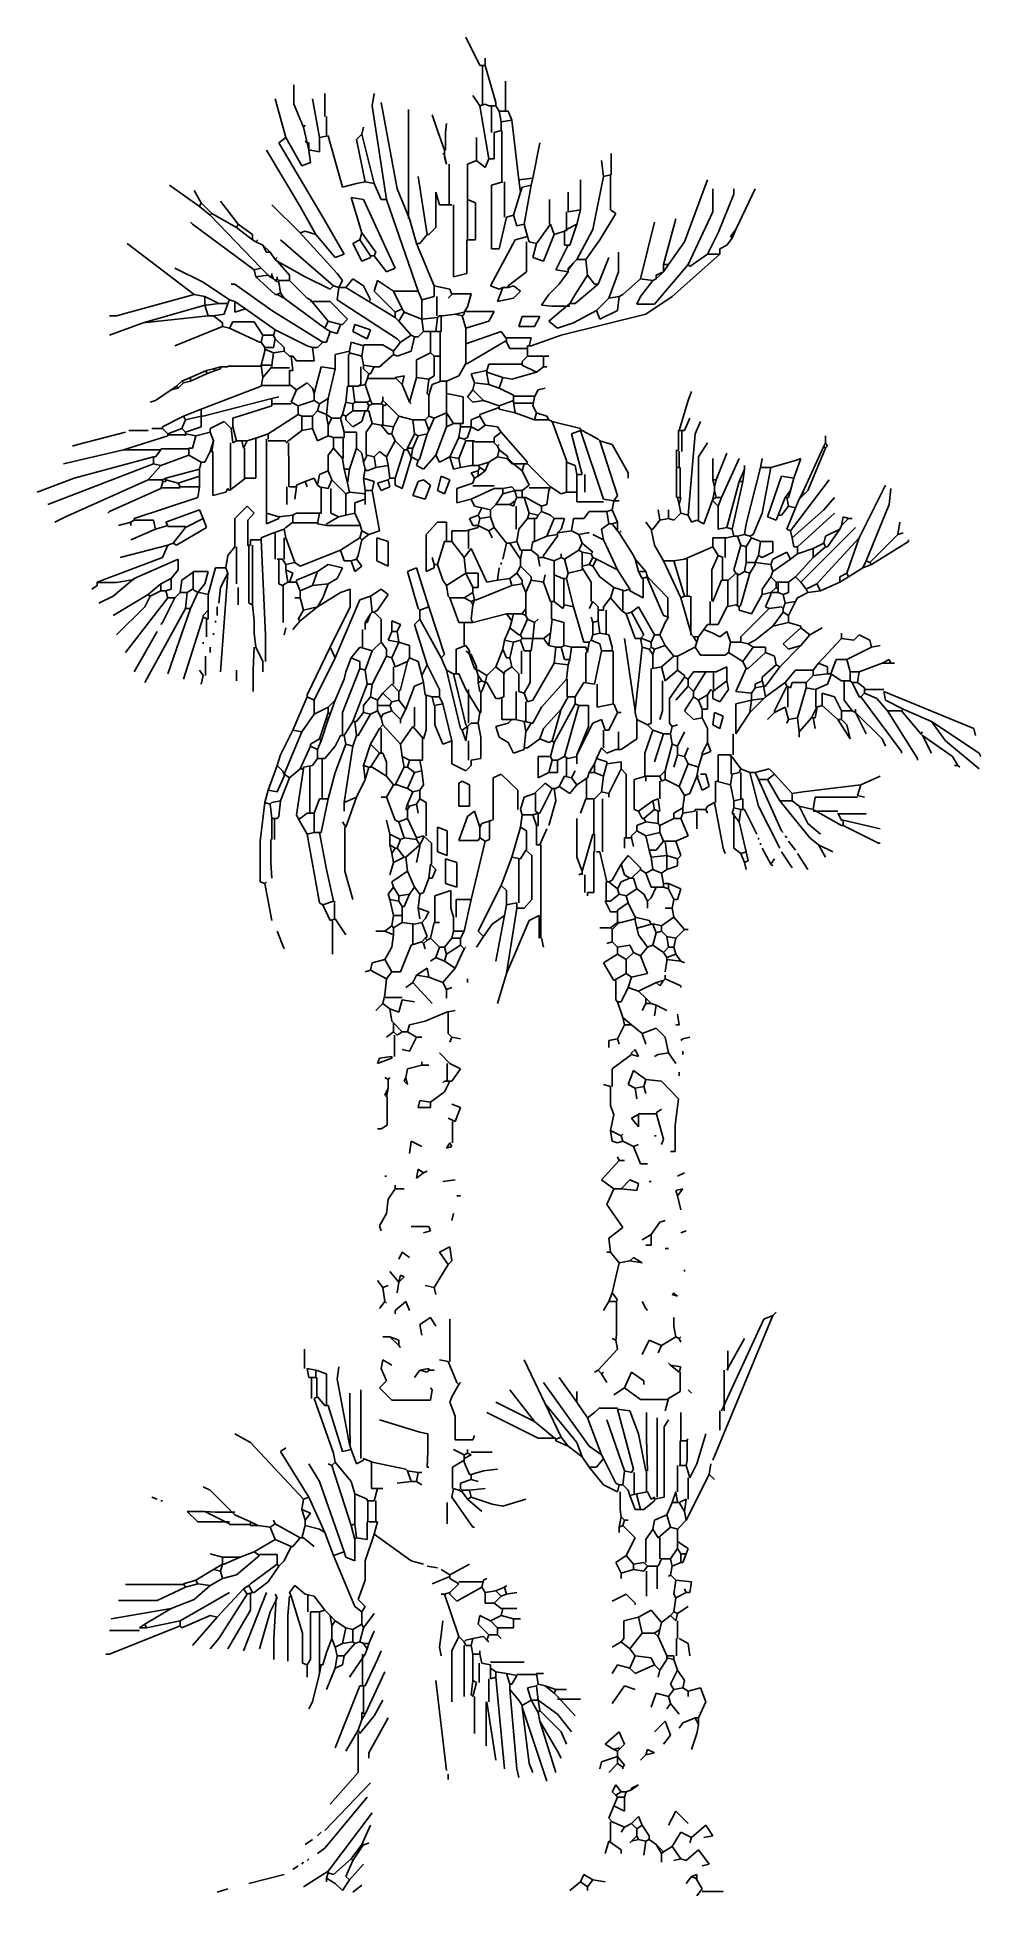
# Model space of a CAD drawing. Header units: millimetres. Extents: x 299 to 406, y 65 to 276.
import ezdxf

# ---------------------------------------------------------------- set-up
doc = ezdxf.new("R2010")
doc.units = ezdxf.units.MM
doc.layers.add('Standard', color=7, linetype='Continuous')

msp = doc.modelspace()

# ---------------------------------------------------------------- linework, layer by layer
at = {"layer": 'Standard', "linetype": 'Continuous'}
for p, q in [((349.06, 272.98), (347.46, 276.18)), ((349.06, 272.98), (349.66, 272.98)), ((349.36, 272.98), (349.36, 268.58)), ((349.66, 272.98), (349.66, 273.78)), ((349.66, 272.98), (350.86, 268.78)), ((327.96, 268.58), (327.96, 270.78)), ((351.96, 267.78), (351.96, 271.18)), ((327.06, 264.78), (325.86, 269.18)), ((329.06, 265.98), (327.96, 268.58)), ((330.86, 264.78), (330.06, 269.18)), ((331.46, 268.58), (331.46, 269.78)), ((331.46, 268.58), (331.46, 267.18)), ((336.86, 268.38), (337.06, 269.78)), ((338.46, 257.78), (336.86, 268.38)), ((339.66, 258.98), (337.86, 268.78)), ((340.96, 255.58), (340.96, 267.98)), ((349.06, 268.38), (348.26, 269.58)), ((349.66, 268.58), (349.06, 268.38)), ((349.06, 268.38), (350.06, 262.38)), ((349.66, 268.58), (350.06, 268.38)), ((350.06, 268.38), (350.86, 268.38)), ((350.36, 268.38), (350.36, 265.38)), ((350.86, 268.78), (350.86, 268.38)), ((350.86, 268.38), (351.26, 267.78)), ((351.26, 267.78), (352.26, 267.78)), ((351.26, 267.78), (351.46, 266.58)), ((352.26, 267.78), (352.66, 266.78)), ((329.06, 265.98), (329.26, 266.18)), ((329.06, 265.98), (329.46, 264.18)), ((331.66, 267.18), (331.66, 264.98)), ((335.66, 265.18), (335.86, 265.98)), ((344.26, 265.58), (343.66, 267.38)), ((345.16, 265.38), (345.26, 266.38)), ((352.66, 266.78), (351.46, 266.58)), ((351.46, 266.58), (351.46, 265.58)), ((352.66, 266.78), (353.46, 259.98)), ((327.06, 264.78), (326.26, 264.18)), ((326.26, 264.18), (331.26, 255.78)), ((327.06, 264.78), (328.86, 261.58)), ((329.46, 264.18), (329.26, 264.38)), ((329.46, 264.18), (329.66, 263.38)), ((329.46, 264.18), (329.66, 264.18)), ((329.66, 264.18), (329.66, 263.38)), ((331.86, 264.98), (330.86, 264.78)), ((330.86, 264.78), (330.86, 263.18)), ((331.86, 264.98), (333.46, 259.18)), ((335.66, 265.18), (335.06, 264.58)), ((335.06, 264.58), (336.06, 259.78)), ((335.66, 265.18), (337.06, 259.58)), ((345.06, 263.38), (344.26, 265.58)), ((345.16, 263.38), (345.16, 265.38)), ((348.66, 262.18), (348.66, 264.78)), ((351.46, 265.58), (350.66, 265.38)), ((350.66, 265.38), (350.66, 262.38)), ((351.56, 265.58), (351.56, 259.78)), ((355.06, 260.18), (355.86, 264.18)), ((328.66, 256.98), (324.86, 263.38)), ((328.86, 261.58), (329.86, 261.98)), ((329.66, 263.38), (329.86, 263.38)), ((329.86, 261.98), (329.66, 263.38)), ((330.86, 263.18), (329.86, 263.38)), ((345.06, 262.78), (344.86, 262.98)), ((345.06, 263.38), (345.06, 262.78)), ((345.06, 262.78), (345.06, 262.58)), ((345.06, 262.78), (345.26, 261.78)), ((345.06, 262.58), (345.26, 261.78)), ((345.56, 261.78), (345.56, 257.18)), ((348.66, 262.18), (347.66, 261.78)), ((347.66, 261.78), (347.66, 257.78)), ((349.66, 261.38), (348.66, 262.18)), ((350.06, 262.38), (349.66, 261.38)), ((350.66, 262.38), (350.06, 262.38)), ((363.06, 260.38), (362.86, 262.18)), ((363.96, 260.58), (363.96, 262.98)), ((317.26, 256.98), (313.86, 259.38)), ((333.46, 259.18), (335.06, 259.58)), ((335.06, 259.58), (336.06, 259.78)), ((336.06, 259.78), (337.06, 259.58)), ((337.06, 259.58), (337.86, 257.78)), ((343.06, 253.78), (342.06, 260.38)), ((351.66, 259.78), (350.36, 259.38)), ((350.36, 259.38), (350.36, 252.18)), ((351.86, 259.78), (351.86, 255.78)), ((355.06, 260.18), (353.46, 259.98)), ((353.46, 259.98), (353.66, 258.58)), ((354.86, 259.38), (353.86, 259.18)), ((354.86, 259.38), (354.06, 254.98)), ((355.06, 260.18), (354.86, 259.38)), ((360.46, 256.58), (360.46, 259.98)), ((363.06, 260.38), (361.86, 254.38)), ((363.86, 260.58), (363.06, 260.38)), ((363.86, 260.58), (363.86, 256.58)), ((372.26, 252.98), (374.86, 259.98)), ((317.46, 257.38), (316.66, 258.78)), ((317.46, 257.38), (317.26, 256.98)), ((317.46, 257.38), (318.66, 256.18)), ((321.66, 254.98), (319.66, 257.58)), ((328.66, 253.98), (325.46, 257.18)), ((334.46, 257.98), (335.86, 257.78)), ((335.66, 253.98), (334.46, 257.98)), ((335.86, 257.78), (339.46, 249.98)), ((337.86, 257.78), (338.46, 257.78)), ((338.46, 257.78), (342.06, 247.38)), ((341.06, 255.58), (339.66, 258.98)), ((344.46, 257.18), (344.06, 258.58)), ((344.06, 258.58), (344.06, 254.58)), ((345.86, 257.18), (344.46, 257.18)), ((346.06, 257.18), (346.06, 248.98)), ((347.66, 257.78), (348.56, 257.38)), ((347.66, 257.78), (347.66, 253.18)), ((348.56, 257.38), (348.56, 253.18)), ((353.66, 258.58), (352.86, 255.98)), ((353.86, 259.18), (353.66, 258.58)), ((356.96, 254.98), (356.96, 257.78)), ((359.06, 256.38), (359.06, 258.58)), ((375.46, 256.38), (375.46, 258.98)), ((376.06, 253.98), (377.86, 258.38)), ((377.86, 258.38), (377.86, 258.98)), ((378.06, 254.38), (380.26, 258.98)), ((316.46, 254.98), (316.26, 255.18)), ((317.26, 256.98), (318.46, 255.98)), ((318.66, 256.18), (318.46, 255.98)), ((318.46, 255.98), (324.26, 249.98)), ((318.66, 256.18), (321.46, 254.58)), ((330.46, 253.78), (328.66, 256.98)), ((331.26, 255.78), (333.66, 251.58)), ((341.06, 255.58), (341.86, 252.78)), ((351.26, 252.18), (352.06, 255.78)), ((352.86, 255.98), (352.06, 255.78)), ((352.86, 255.98), (353.26, 254.78)), ((358.86, 256.38), (358.86, 254.18)), ((360.46, 256.58), (359.06, 256.38)), ((360.46, 256.58), (360.06, 254.98)), ((364.46, 256.18), (362.66, 253.18)), ((363.86, 256.58), (364.46, 256.18)), ((367.26, 248.78), (368.86, 255.18)), ((369.86, 250.38), (371.26, 255.58)), ((372.66, 250.38), (375.46, 256.38)), ((323.46, 249.78), (316.46, 254.98)), ((321.66, 254.98), (321.46, 254.58)), ((321.46, 254.58), (323.26, 253.18)), ((321.66, 254.98), (323.26, 253.78)), ((323.26, 253.78), (323.26, 253.18)), ((323.26, 253.18), (323.66, 252.98)), ((323.66, 252.98), (323.86, 253.18)), ((323.66, 252.98), (324.46, 252.58)), ((332.46, 247.98), (326.46, 253.18)), ((328.66, 253.98), (329.26, 254.18)), ((328.66, 253.98), (332.86, 249.38)), ((329.26, 254.18), (330.46, 253.78)), ((332.66, 251.18), (330.46, 253.78)), ((335.46, 253.18), (334.66, 252.78)), ((335.66, 253.98), (335.46, 253.18)), ((335.46, 253.18), (336.66, 251.38)), ((335.66, 253.98), (337.26, 251.78)), ((343.06, 253.78), (342.26, 252.78)), ((343.26, 253.78), (343.06, 253.78)), ((344.06, 254.58), (343.26, 253.78)), ((347.56, 249.38), (347.56, 253.18)), ((348.56, 253.18), (347.66, 253.18)), ((353.06, 253.18), (350.26, 247.98)), ((354.46, 253.58), (353.06, 253.18)), ((353.26, 254.78), (354.06, 254.98)), ((354.06, 254.98), (354.46, 253.58)), ((354.36, 252.98), (354.36, 249.58)), ((354.46, 253.58), (354.66, 252.98)), ((354.66, 252.98), (355.46, 252.78)), ((357.06, 254.98), (355.46, 252.78)), ((357.46, 253.78), (356.26, 250.78)), ((357.06, 254.98), (357.46, 253.78)), ((358.66, 254.18), (357.46, 253.78)), ((358.86, 254.38), (358.66, 254.18)), ((358.66, 254.18), (358.66, 253.98)), ((358.66, 253.98), (358.66, 252.58)), ((360.06, 254.98), (358.86, 254.38)), ((360.06, 254.98), (359.26, 252.58)), ((361.86, 254.38), (360.06, 250.98)), ((362.66, 253.18), (361.06, 250.98)), ((370.46, 250.38), (372.26, 252.98)), ((374.86, 251.58), (376.06, 253.98)), ((377.66, 253.38), (377.06, 252.58)), ((378.06, 254.38), (377.46, 253.58)), ((377.46, 253.58), (377.66, 253.38)), ((378.06, 254.38), (377.66, 253.38)), ((316.66, 246.98), (309.06, 252.78)), ((324.46, 252.58), (324.86, 251.78)), ((324.46, 252.58), (325.26, 251.78)), ((324.86, 251.78), (325.26, 251.78)), ((325.26, 251.78), (325.86, 250.98)), ((325.86, 250.98), (326.06, 251.18)), ((325.86, 250.98), (326.06, 250.78)), ((333.66, 251.58), (332.66, 251.18)), ((334.66, 252.78), (335.66, 250.78)), ((335.66, 250.78), (336.66, 251.18)), ((336.66, 251.38), (337.06, 251.38)), ((336.66, 251.18), (336.66, 251.38)), ((337.26, 251.78), (337.06, 251.38)), ((338.46, 249.58), (337.06, 251.38)), ((341.86, 252.78), (343.86, 247.98)), ((342.26, 252.78), (341.86, 252.78)), ((350.36, 252.18), (351.26, 252.18)), ((355.06, 251.18), (355.46, 252.78)), ((356.26, 250.78), (355.06, 251.18)), ((359.06, 252.58), (357.66, 249.78)), ((358.66, 252.58), (359.06, 252.58)), ((359.26, 252.58), (359.06, 252.58)), ((360.06, 250.98), (359.66, 250.58)), ((360.06, 250.98), (361.06, 250.98)), ((361.06, 250.98), (361.26, 249.18)), ((362.46, 248.18), (363.66, 251.18)), ((364.76, 249.58), (364.76, 251.78)), ((376.26, 251.58), (370.86, 246.78)), ((374.86, 251.58), (372.86, 250.18)), ((374.86, 251.58), (376.26, 251.58)), ((377.06, 252.58), (376.26, 252.18)), ((376.26, 252.18), (376.26, 251.58)), ((317.66, 248.38), (314.46, 249.98)), ((324.26, 249.98), (323.46, 249.78)), ((323.46, 249.78), (323.66, 248.98)), ((325.06, 249.18), (323.66, 248.98)), ((323.66, 248.98), (325.86, 246.98)), ((324.26, 249.98), (325.06, 249.18)), ((325.06, 249.18), (325.26, 248.98)), ((325.46, 249.18), (325.26, 248.98)), ((325.26, 248.98), (325.66, 248.78)), ((325.46, 249.18), (325.46, 249.38)), ((325.46, 249.18), (325.66, 248.78)), ((325.66, 248.78), (325.86, 248.58)), ((326.06, 248.78), (325.86, 248.58)), ((326.06, 250.78), (327.46, 249.18)), ((326.06, 250.78), (329.26, 248.98)), ((326.06, 248.78), (326.06, 248.98)), ((326.06, 248.78), (326.26, 248.58)), ((327.46, 249.18), (327.46, 248.58)), ((329.26, 248.98), (332.06, 247.58)), ((332.86, 249.38), (333.46, 248.58)), ((333.86, 247.78), (334.66, 248.78)), ((334.66, 248.78), (335.86, 247.98)), ((339.46, 249.98), (338.46, 249.58)), ((346.06, 248.98), (347.56, 249.38)), ((354.36, 249.58), (352.26, 247.98)), ((357.66, 249.78), (359.06, 249.58)), ((359.06, 249.58), (358.06, 248.18)), ((359.66, 250.58), (359.06, 249.78)), ((359.66, 250.58), (359.06, 249.98)), ((359.06, 249.98), (359.06, 249.78)), ((359.06, 249.78), (359.06, 249.58)), ((361.26, 249.18), (359.86, 246.98)), ((361.26, 249.18), (362.06, 248.18)), ((363.66, 246.58), (364.76, 249.58)), ((367.26, 248.78), (365.26, 246.98)), ((367.26, 248.78), (368.66, 248.58)), ((369.06, 248.78), (368.66, 248.58)), ((371.66, 249.18), (368.86, 245.88)), ((369.86, 249.58), (369.06, 248.78)), ((369.86, 249.58), (369.06, 249.18)), ((369.06, 249.18), (369.06, 248.78)), ((370.46, 250.38), (369.86, 249.58)), ((369.86, 250.38), (370.46, 250.38)), ((369.86, 250.38), (369.86, 249.58)), ((372.66, 250.38), (371.66, 249.18)), ((372.86, 250.18), (372.66, 250.38)), ((316.66, 246.98), (307.86, 244.58)), ((316.66, 246.98), (317.86, 246.78)), ((320.66, 246.38), (317.66, 248.38)), ((317.86, 246.78), (319.46, 245.98)), ((317.86, 246.78), (317.86, 245.78)), ((321.26, 248.18), (320.86, 248.18)), ((325.46, 245.18), (321.26, 248.18)), ((325.86, 248.58), (326.26, 248.38)), ((325.86, 246.98), (326.06, 246.98)), ((326.46, 247.18), (326.06, 246.98)), ((326.06, 246.98), (326.86, 246.58)), ((326.26, 248.58), (327.46, 248.58)), ((326.26, 248.58), (326.26, 248.38)), ((326.26, 248.38), (326.46, 247.18)), ((326.46, 247.18), (326.86, 246.58)), ((327.46, 248.58), (329.46, 246.58)), ((332.06, 247.58), (332.46, 247.98)), ((332.46, 247.98), (333.06, 247.78)), ((333.06, 247.78), (332.86, 246.38)), ((333.46, 248.58), (333.06, 247.78)), ((333.06, 247.78), (333.26, 247.78)), ((333.26, 247.78), (333.86, 247.78)), ((333.86, 247.78), (336.46, 246.18)), ((335.86, 247.98), (336.66, 246.38)), ((337.46, 248.58), (337.06, 247.38)), ((337.06, 247.38), (339.46, 244.98)), ((339.26, 247.38), (337.46, 248.58)), ((339.26, 247.38), (342.06, 247.38)), ((339.26, 247.38), (340.26, 245.38)), ((342.06, 247.38), (342.46, 246.38)), ((343.86, 246.78), (342.46, 246.38)), ((343.86, 247.98), (343.86, 246.78)), ((343.86, 247.98), (345.66, 247.58)), ((344.16, 246.78), (344.16, 244.58)), ((345.86, 246.98), (345.46, 246.58)), ((345.66, 247.58), (345.86, 246.98)), ((345.86, 247.08), (348.06, 247.08)), ((348.06, 247.08), (347.66, 245.58)), ((350.26, 247.98), (351.26, 247.58)), ((351.66, 247.78), (351.06, 246.18)), ((351.26, 247.58), (351.66, 247.78)), ((351.66, 247.78), (352.26, 247.78)), ((352.26, 247.98), (352.26, 247.78)), ((352.86, 247.98), (352.26, 247.78)), ((353.66, 247.38), (352.86, 247.98)), ((352.86, 246.58), (353.66, 247.38)), ((356.86, 246.98), (356.06, 245.78)), ((358.06, 248.18), (356.86, 246.98)), ((359.86, 246.98), (359.26, 245.98)), ((362.46, 248.18), (359.86, 245.98)), ((362.06, 248.18), (362.46, 248.18)), ((364.86, 246.78), (363.66, 246.58)), ((364.86, 246.78), (364.66, 245.18)), ((365.26, 246.98), (364.86, 246.78)), ((366.86, 245.88), (367.26, 246.78)), ((367.26, 246.78), (368.66, 248.58)), ((370.86, 246.78), (367.86, 244.78)), ((307.86, 244.58), (307.06, 244.58)), ((317.86, 245.78), (310.86, 243.78)), ((318.26, 244.58), (310.86, 243.78)), ((317.86, 245.78), (318.06, 245.78)), ((317.86, 245.78), (318.26, 244.58)), ((319.46, 245.98), (318.06, 245.78)), ((318.26, 244.58), (318.86, 244.58)), ((320.06, 244.78), (318.86, 244.58)), ((318.86, 244.58), (319.86, 243.78)), ((319.46, 245.98), (320.46, 245.98)), ((320.46, 245.98), (320.06, 244.78)), ((320.66, 246.38), (320.46, 245.98)), ((320.66, 246.38), (321.26, 246.18)), ((321.26, 246.18), (321.26, 244.98)), ((321.26, 246.18), (322.46, 245.38)), ((321.26, 244.98), (322.46, 245.38)), ((322.46, 245.38), (325.86, 242.98)), ((331.26, 241.58), (325.46, 245.18)), ((326.86, 246.58), (331.46, 243.18)), ((329.46, 246.58), (329.86, 246.38)), ((329.86, 246.38), (331.86, 243.98)), ((329.86, 246.18), (332.06, 246.18)), ((332.06, 246.18), (334.06, 244.18)), ((332.86, 246.38), (339.66, 241.98)), ((336.66, 246.38), (336.46, 246.18)), ((336.46, 246.18), (339.46, 244.38)), ((340.26, 245.38), (339.46, 244.98)), ((339.46, 244.98), (339.46, 244.38)), ((340.46, 244.98), (339.86, 243.98)), ((340.26, 245.38), (340.46, 244.98)), ((340.46, 244.98), (342.46, 244.18)), ((342.46, 246.38), (342.46, 244.18)), ((344.46, 244.58), (344.26, 244.38)), ((344.46, 244.58), (344.66, 244.58)), ((344.66, 244.58), (344.66, 242.78)), ((344.66, 244.58), (344.86, 244.58)), ((346.26, 244.78), (344.86, 244.58)), ((347.26, 244.98), (346.26, 244.78)), ((346.26, 244.78), (347.06, 244.58)), ((347.26, 244.78), (347.06, 244.58)), ((347.06, 244.58), (347.46, 243.18)), ((347.66, 245.58), (347.26, 244.98)), ((347.26, 245.08), (350.66, 245.08)), ((347.26, 244.98), (347.26, 244.78)), ((350.66, 245.08), (350.06, 243.98)), ((351.06, 246.18), (352.86, 246.58)), ((356.06, 245.78), (357.26, 245.68)), ((359.26, 245.98), (356.86, 243.98)), ((357.26, 245.68), (359.26, 245.68)), ((367.86, 244.78), (358.26, 242.38)), ((359.86, 245.98), (359.26, 245.98)), ((359.66, 243.78), (362.26, 245.18)), ((363.66, 246.58), (362.26, 245.18)), ((362.66, 244.18), (362.26, 245.18)), ((364.66, 245.18), (362.66, 244.18)), ((368.86, 245.88), (366.86, 245.88)), ((310.86, 243.78), (307.06, 242.38)), ((319.86, 243.38), (314.46, 241.18)), ((319.86, 243.78), (319.86, 243.38)), ((319.86, 243.38), (320.66, 243.18)), ((320.66, 243.18), (321.06, 243.88)), ((320.66, 243.18), (324.06, 241.58)), ((321.06, 243.88), (323.46, 243.88)), ((323.46, 243.88), (324.46, 242.38)), ((325.86, 242.98), (325.66, 242.38)), ((325.86, 242.98), (329.46, 241.18)), ((331.86, 243.98), (331.46, 243.18)), ((331.46, 243.18), (332.06, 242.78)), ((332.06, 242.78), (331.66, 241.58)), ((331.86, 243.98), (333.26, 243.58)), ((332.86, 242.58), (332.06, 242.78)), ((333.26, 243.58), (332.86, 242.58)), ((333.46, 243.58), (333.26, 243.58)), ((334.06, 244.18), (333.46, 243.58)), ((334.66, 242.78), (334.86, 243.58)), ((336.26, 241.98), (334.66, 242.78)), ((334.86, 243.58), (336.66, 242.98)), ((336.66, 242.98), (336.26, 241.98)), ((339.46, 244.38), (339.86, 243.98)), ((339.86, 243.98), (341.26, 242.38)), ((342.66, 242.78), (342.06, 242.18)), ((344.26, 244.38), (342.46, 244.18)), ((342.46, 244.18), (342.66, 242.78)), ((342.66, 242.78), (343.46, 242.78)), ((343.46, 242.78), (344.06, 242.78)), ((343.46, 242.78), (343.46, 240.38)), ((344.26, 244.38), (344.06, 242.78)), ((344.06, 242.78), (344.66, 242.78)), ((344.56, 242.78), (344.56, 239.98)), ((350.06, 243.98), (347.46, 243.18)), ((347.46, 243.18), (347.46, 241.38)), ((351.46, 242.78), (347.46, 241.38)), ((352.06, 241.98), (351.46, 242.78)), ((353.46, 243.38), (353.86, 244.48)), ((355.26, 243.38), (353.46, 243.38)), ((353.86, 244.48), (355.86, 244.48)), ((355.86, 244.48), (355.26, 243.38)), ((356.86, 243.98), (357.86, 243.18)), ((357.86, 243.18), (359.66, 243.78)), ((324.06, 241.58), (324.26, 241.58)), ((324.46, 242.38), (324.26, 241.58)), ((324.26, 241.58), (324.66, 240.98)), ((324.66, 240.58), (324.26, 238.98)), ((324.46, 242.38), (325.66, 242.38)), ((324.66, 240.98), (324.66, 240.78)), ((325.66, 240.98), (324.66, 240.98)), ((324.66, 240.78), (324.66, 240.58)), ((324.66, 240.78), (325.66, 240.38)), ((325.66, 240.38), (325.46, 238.98)), ((325.66, 242.38), (325.86, 241.98)), ((325.86, 241.98), (325.66, 240.98)), ((326.86, 240.58), (325.66, 240.38)), ((325.86, 241.98), (326.86, 240.98)), ((326.86, 240.98), (326.86, 240.58)), ((326.86, 240.58), (327.46, 239.98)), ((329.46, 241.18), (330.06, 240.98)), ((330.66, 240.98), (330.06, 240.98)), ((330.06, 240.98), (330.26, 239.48)), ((331.26, 241.58), (330.66, 240.98)), ((331.66, 241.58), (331.26, 241.58)), ((334.26, 240.58), (332.66, 240.18)), ((334.46, 241.58), (334.26, 240.58)), ((334.26, 240.58), (334.26, 240.38)), ((334.26, 240.38), (334.26, 240.18)), ((334.26, 240.38), (335.66, 239.98)), ((335.86, 241.18), (334.46, 241.58)), ((335.86, 241.18), (335.66, 239.98)), ((335.86, 241.28), (338.06, 241.28)), ((338.06, 241.28), (339.26, 240.58)), ((340.06, 241.58), (339.26, 240.58)), ((339.26, 240.58), (339.26, 240.18)), ((339.66, 241.98), (340.06, 241.58)), ((341.26, 240.58), (339.66, 239.98)), ((341.26, 242.38), (340.06, 241.58)), ((341.26, 242.38), (341.66, 242.18)), ((341.66, 242.18), (341.26, 240.58)), ((342.06, 242.18), (341.66, 242.18)), ((343.46, 240.38), (341.86, 239.58)), ((343.46, 240.38), (343.86, 239.98)), ((347.46, 241.38), (347.46, 239.18)), ((352.06, 241.78), (347.66, 239.18)), ((352.06, 242.08), (354.86, 242.08)), ((352.06, 241.98), (352.06, 241.78)), ((352.06, 241.78), (352.06, 241.58)), ((352.06, 241.58), (352.46, 240.88)), ((352.46, 240.88), (354.46, 240.88)), ((354.46, 241.18), (354.46, 239.98)), ((354.46, 241.18), (354.66, 241.18)), ((354.86, 242.08), (354.66, 241.18)), ((354.66, 241.18), (354.86, 241.18)), ((358.26, 242.38), (354.86, 241.18)), ((318.06, 238.38), (316.26, 237.58)), ((318.86, 238.58), (318.06, 238.38)), ((319.06, 238.38), (318.06, 237.98)), ((318.06, 238.38), (318.06, 237.98)), ((319.66, 238.78), (318.86, 238.58)), ((318.86, 238.58), (319.06, 238.38)), ((319.66, 238.58), (319.06, 238.38)), ((319.66, 238.78), (320.46, 238.78)), ((319.66, 238.78), (319.66, 238.58)), ((324.26, 238.88), (320.46, 238.88)), ((324.26, 238.98), (324.46, 238.98)), ((324.26, 238.98), (324.46, 237.58)), ((324.46, 238.98), (325.46, 238.98)), ((325.46, 238.78), (324.46, 237.58)), ((325.46, 238.98), (325.46, 238.78)), ((325.46, 238.68), (327.46, 238.68)), ((327.46, 239.98), (327.66, 239.98)), ((327.46, 238.38), (327.46, 236.78)), ((327.86, 238.38), (327.46, 238.38)), ((327.66, 239.98), (327.86, 239.98)), ((327.66, 239.98), (327.86, 238.38)), ((328.26, 239.48), (327.86, 239.98)), ((330.26, 239.48), (328.26, 239.48)), ((331.06, 238.78), (330.26, 235.78)), ((332.66, 238.58), (331.06, 238.78)), ((332.66, 238.58), (331.86, 235.18)), ((332.66, 240.18), (332.66, 238.58)), ((334.16, 240.18), (334.16, 236.58)), ((335.56, 238.78), (335.56, 236.78)), ((335.66, 239.98), (335.86, 238.98)), ((335.86, 238.98), (337.06, 238.78)), ((335.86, 238.98), (335.86, 238.78)), ((335.86, 238.78), (335.86, 238.58)), ((335.86, 238.58), (336.46, 237.98)), ((337.06, 238.78), (336.66, 237.98)), ((337.66, 238.78), (337.06, 238.78)), ((339.26, 240.18), (337.66, 238.78)), ((339.66, 239.98), (339.26, 240.18)), ((341.86, 239.58), (341.86, 237.58)), ((343.86, 239.98), (344.46, 239.98)), ((343.86, 239.98), (343.86, 237.78)), ((344.56, 239.98), (344.56, 237.18)), ((347.46, 239.18), (346.66, 237.78)), ((347.66, 239.18), (347.46, 239.18)), ((349.86, 238.38), (348.06, 237.98)), ((350.06, 239.08), (349.86, 238.38)), ((349.86, 238.38), (349.86, 238.18)), ((353.86, 239.08), (350.06, 239.08)), ((354.46, 239.98), (353.86, 239.38)), ((353.86, 239.38), (353.86, 238.98)), ((353.86, 238.98), (355.46, 238.18)), ((354.46, 239.98), (356.26, 239.98)), ((356.26, 238.78), (355.46, 238.18)), ((356.26, 239.98), (356.26, 238.78)), ((356.26, 239.98), (356.86, 239.98)), ((356.26, 238.78), (356.66, 238.78)), ((314.06, 236.18), (312.26, 234.98)), ((314.66, 236.58), (314.06, 236.18)), ((314.86, 236.38), (314.06, 236.18)), ((315.26, 237.18), (314.66, 236.58)), ((314.66, 236.58), (314.86, 236.38)), ((315.46, 236.98), (314.86, 236.38)), ((316.26, 237.58), (315.26, 237.18)), ((315.26, 237.18), (315.46, 236.98)), ((316.26, 237.18), (315.46, 236.98)), ((318.06, 237.98), (316.26, 237.18)), ((316.26, 237.58), (316.26, 237.38)), ((316.26, 237.38), (316.26, 237.18)), ((324.26, 236.58), (317.46, 233.98)), ((324.46, 237.58), (324.26, 236.58)), ((327.46, 236.68), (324.26, 236.68)), ((327.46, 236.78), (328.26, 236.18)), ((328.26, 236.18), (327.66, 234.78)), ((328.26, 236.18), (329.46, 236.98)), ((329.46, 236.98), (330.06, 236.38)), ((330.06, 236.38), (330.26, 235.78)), ((334.06, 236.58), (333.86, 234.78)), ((334.06, 236.58), (334.66, 236.58)), ((334.66, 236.58), (335.26, 236.58)), ((334.66, 236.58), (334.86, 234.78)), ((335.56, 236.78), (335.26, 236.58)), ((336.06, 236.78), (335.26, 236.58)), ((336.26, 237.38), (336.06, 236.78)), ((336.06, 236.78), (336.66, 234.98)), ((336.46, 237.98), (336.26, 237.38)), ((339.46, 237.48), (336.26, 237.48)), ((336.66, 237.98), (336.46, 237.98)), ((339.46, 237.58), (340.46, 237.78)), ((339.46, 237.58), (340.26, 236.78)), ((340.46, 237.78), (340.26, 236.78)), ((340.26, 236.78), (341.06, 234.78)), ((341.86, 237.58), (341.06, 234.78)), ((341.86, 237.58), (343.26, 237.38)), ((343.26, 237.38), (343.06, 235.78)), ((343.86, 237.78), (343.26, 237.38)), ((343.66, 236.78), (343.26, 235.58)), ((344.66, 237.18), (343.66, 236.78)), ((344.66, 237.18), (345.26, 237.18)), ((346.66, 237.78), (345.26, 237.18)), ((345.26, 237.18), (345.26, 235.78)), ((348.26, 236.18), (347.66, 235.38)), ((348.06, 237.98), (348.46, 236.98)), ((348.46, 236.98), (348.26, 236.18)), ((348.26, 236.18), (349.46, 234.98)), ((348.46, 236.98), (350.06, 236.78)), ((349.86, 238.18), (351.66, 237.58)), ((349.86, 238.18), (349.86, 237.98)), ((349.86, 237.98), (350.06, 236.78)), ((350.06, 236.78), (351.26, 236.38)), ((351.66, 237.58), (351.26, 236.38)), ((351.26, 236.38), (352.86, 235.58)), ((352.66, 237.38), (351.66, 237.58)), ((355.46, 238.18), (352.66, 237.38)), ((355.26, 235.38), (355.66, 236.18)), ((355.66, 236.18), (356.46, 236.38)), ((312.26, 234.98), (311.66, 234.78)), ((325.46, 235.18), (317.66, 233.18)), ((325.46, 234.38), (321.06, 232.98)), ((325.46, 235.18), (326.26, 235.38)), ((325.46, 235.18), (325.46, 234.38)), ((327.66, 234.58), (325.46, 234.58)), ((327.66, 234.78), (328.46, 234.38)), ((330.26, 234.98), (328.46, 234.38)), ((328.46, 234.38), (328.46, 233.38)), ((330.26, 235.78), (330.26, 234.98)), ((330.26, 234.98), (330.86, 234.58)), ((330.86, 234.58), (330.66, 233.78)), ((331.86, 235.18), (330.86, 234.58)), ((331.86, 235.18), (331.66, 233.38)), ((333.86, 234.78), (333.46, 233.38)), ((333.86, 234.78), (334.66, 234.58)), ((334.86, 234.78), (334.66, 234.58)), ((334.66, 234.58), (334.66, 233.78)), ((334.86, 234.78), (336.26, 234.78)), ((336.66, 234.98), (336.26, 234.78)), ((336.26, 234.78), (336.46, 234.38)), ((336.46, 234.38), (336.26, 233.78)), ((336.86, 234.58), (336.46, 234.38)), ((336.66, 234.98), (336.86, 234.58)), ((336.86, 234.58), (337.86, 234.58)), ((338.06, 234.98), (337.86, 234.58)), ((337.86, 234.58), (338.26, 234.38)), ((338.06, 234.98), (338.06, 235.38)), ((338.06, 234.98), (338.46, 234.58)), ((338.06, 234.38), (338.06, 232.18)), ((338.46, 234.58), (338.26, 234.38)), ((338.46, 234.58), (339.86, 233.18)), ((341.06, 234.78), (341.26, 234.58)), ((343.06, 235.78), (343.26, 235.58)), ((343.26, 235.58), (343.26, 233.18)), ((345.26, 235.78), (347.16, 235.38)), ((345.26, 235.78), (345.26, 233.58)), ((347.16, 235.38), (347.16, 232.38)), ((347.66, 235.38), (348.26, 234.78)), ((348.26, 234.78), (349.46, 234.98)), ((351.26, 234.18), (349.06, 233.38)), ((349.46, 234.98), (351.26, 234.38)), ((352.86, 234.98), (351.26, 234.38)), ((351.26, 234.38), (351.26, 234.18)), ((351.26, 234.18), (351.26, 233.98)), ((352.86, 235.58), (352.86, 234.98)), ((352.86, 235.48), (355.26, 235.48)), ((352.86, 234.98), (352.86, 234.78)), ((352.86, 234.78), (353.06, 233.58)), ((352.86, 234.68), (355.06, 234.68)), ((355.26, 235.38), (355.06, 234.38)), ((355.06, 234.38), (355.46, 233.58)), ((371.66, 231.58), (372.66, 234.98)), ((372.66, 234.98), (373.06, 235.98)), ((315.46, 233.18), (313.06, 231.98)), ((313.06, 231.98), (313.06, 231.78)), ((315.66, 232.78), (315.26, 231.78)), ((317.46, 233.98), (315.46, 233.18)), ((315.46, 233.18), (315.66, 232.78)), ((317.46, 233.18), (315.66, 232.78)), ((317.46, 231.98), (315.66, 231.38)), ((317.46, 233.98), (317.46, 233.18)), ((317.46, 233.18), (317.66, 233.18)), ((317.46, 233.18), (317.46, 231.98)), ((320.06, 232.58), (318.46, 231.78)), ((320.86, 231.78), (320.06, 232.58)), ((321.06, 231.98), (320.86, 231.78)), ((321.06, 232.98), (321.06, 231.98)), ((321.06, 231.98), (321.46, 230.38)), ((328.46, 233.38), (325.06, 231.18)), ((328.46, 233.38), (328.86, 233.18)), ((328.86, 233.18), (330.06, 233.18)), ((328.86, 233.18), (328.86, 231.58)), ((330.66, 233.78), (330.06, 233.18)), ((330.06, 233.18), (330.06, 231.78)), ((330.66, 233.78), (331.66, 233.38)), ((331.66, 233.38), (331.66, 233.18)), ((331.66, 233.38), (332.26, 232.98)), ((331.66, 233.18), (331.86, 232.18)), ((332.26, 232.98), (331.86, 232.18)), ((331.86, 232.18), (331.86, 230.98)), ((332.26, 232.98), (333.26, 232.98)), ((333.46, 233.38), (333.26, 232.98)), ((333.26, 232.98), (333.66, 231.38)), ((333.46, 233.38), (333.86, 233.18)), ((334.66, 233.78), (333.86, 233.18)), ((333.86, 232.78), (333.86, 233.18)), ((334.66, 231.98), (333.86, 232.78)), ((334.66, 233.78), (336.06, 233.78)), ((335.66, 232.58), (334.66, 231.98)), ((336.06, 233.78), (335.66, 232.58)), ((336.06, 233.78), (336.26, 233.78)), ((336.86, 232.38), (336.16, 231.38)), ((336.26, 233.78), (336.46, 233.78)), ((336.46, 233.78), (336.86, 232.38)), ((336.86, 232.38), (337.86, 232.18)), ((337.86, 232.18), (338.06, 232.18)), ((337.86, 232.18), (338.66, 231.18)), ((338.06, 232.18), (339.26, 231.98)), ((339.26, 231.98), (339.06, 231.18)), ((339.86, 233.18), (339.26, 231.98)), ((339.86, 233.18), (341.46, 232.78)), ((341.46, 232.78), (342.86, 232.78)), ((341.46, 232.78), (341.66, 231.18)), ((343.26, 233.18), (342.86, 232.78)), ((342.86, 232.78), (343.26, 231.58)), ((343.26, 233.18), (343.86, 232.98)), ((343.86, 232.98), (343.26, 231.58)), ((345.26, 233.58), (343.86, 232.98)), ((345.26, 231.98), (344.06, 228.78)), ((345.26, 233.58), (346.06, 232.38)), ((345.26, 233.58), (345.26, 233.38)), ((345.26, 233.38), (345.26, 231.98)), ((346.06, 232.38), (345.26, 231.98)), ((346.06, 232.38), (346.86, 232.38)), ((346.86, 231.98), (346.66, 230.78)), ((346.86, 232.38), (346.86, 231.98)), ((347.16, 232.38), (346.86, 232.38)), ((346.86, 231.98), (348.06, 231.98)), ((348.06, 231.98), (347.66, 230.78)), ((349.06, 233.18), (348.06, 232.78)), ((348.06, 232.78), (348.06, 231.98)), ((348.86, 231.58), (348.06, 231.98)), ((349.66, 232.18), (348.86, 231.58)), ((349.06, 233.38), (349.06, 233.18)), ((349.06, 233.18), (349.66, 232.18)), ((349.66, 232.18), (351.06, 231.98)), ((351.06, 231.98), (351.46, 231.38)), ((351.26, 233.98), (353.06, 233.58)), ((353.06, 233.58), (355.26, 232.78)), ((355.46, 233.58), (355.26, 232.78)), ((355.26, 232.78), (356.86, 232.78)), ((355.46, 233.58), (356.66, 233.18)), ((356.66, 233.18), (356.86, 232.78)), ((356.86, 232.78), (357.26, 232.58)), ((357.26, 232.58), (360.46, 231.78)), ((357.26, 232.58), (358.86, 228.18)), ((372.26, 231.58), (372.86, 232.98)), ((373.46, 231.18), (374.06, 232.58)), ((303.46, 229.98), (302.86, 229.78)), ((308.86, 231.38), (303.46, 229.98)), ((313.66, 230.98), (308.66, 229.38)), ((309.26, 231.58), (311.46, 231.58)), ((313.06, 231.78), (311.86, 231.78)), ((313.06, 231.78), (313.66, 231.18)), ((315.26, 231.78), (313.66, 231.18)), ((313.66, 231.18), (313.66, 230.98)), ((313.66, 231.08), (315.66, 231.08)), ((315.26, 231.78), (315.66, 231.38)), ((315.66, 231.38), (315.66, 231.18)), ((315.66, 231.18), (316.86, 230.98)), ((315.66, 231.18), (315.66, 230.98)), ((316.86, 230.98), (316.46, 229.58)), ((318.46, 231.38), (316.86, 230.98)), ((318.46, 231.78), (318.46, 231.38)), ((318.46, 231.38), (318.86, 230.38)), ((318.86, 230.38), (318.46, 229.18)), ((318.86, 230.38), (318.66, 229.18)), ((320.76, 230.18), (320.76, 224.98)), ((320.86, 231.78), (321.06, 230.18)), ((321.46, 230.38), (321.06, 230.18)), ((321.46, 230.38), (322.06, 230.38)), ((322.06, 230.38), (322.26, 229.58)), ((322.06, 230.38), (322.66, 230.38)), ((322.66, 230.38), (322.26, 229.58)), ((323.86, 230.78), (322.66, 230.38)), ((323.66, 230.78), (323.66, 226.18)), ((325.06, 231.18), (323.86, 230.78)), ((324.86, 230.58), (324.86, 223.58)), ((325.06, 231.18), (325.06, 230.58)), ((325.06, 230.38), (327.06, 230.38)), ((328.86, 231.58), (327.06, 230.18)), ((327.36, 230.18), (327.41, 227.18)), ((330.06, 231.78), (328.86, 231.58)), ((330.06, 231.78), (330.66, 230.38)), ((330.66, 230.38), (331.86, 230.98)), ((331.86, 230.98), (332.46, 230.78)), ((332.46, 230.78), (332.46, 229.58)), ((332.46, 230.78), (333.66, 230.78)), ((333.56, 230.78), (333.56, 228.38)), ((333.66, 231.38), (333.66, 230.78)), ((333.66, 231.38), (335.06, 231.38)), ((335.06, 231.38), (335.06, 229.58)), ((336.16, 231.38), (336.16, 228.78)), ((339.46, 230.38), (338.46, 228.58)), ((338.66, 231.18), (339.06, 231.18)), ((339.06, 231.18), (339.46, 230.38)), ((339.46, 230.38), (340.46, 229.38)), ((341.66, 231.18), (340.86, 229.58)), ((342.06, 230.98), (341.46, 229.58)), ((341.66, 231.18), (342.06, 230.98)), ((343.06, 231.18), (342.06, 230.98)), ((343.06, 231.18), (342.26, 228.38)), ((343.26, 231.58), (343.06, 231.18)), ((346.66, 230.78), (345.66, 228.58)), ((346.66, 230.78), (347.26, 230.58)), ((347.46, 230.38), (346.66, 228.38)), ((347.66, 230.78), (347.26, 230.58)), ((347.26, 230.58), (347.46, 230.38)), ((347.46, 230.38), (348.46, 230.38)), ((348.26, 230.38), (348.26, 227.58)), ((348.46, 230.28), (350.66, 230.28)), ((351.46, 231.38), (350.66, 230.78)), ((350.66, 230.78), (350.66, 230.18)), ((350.66, 230.18), (351.06, 229.78)), ((351.06, 229.78), (351.26, 229.98)), ((351.06, 229.78), (351.26, 229.38)), ((351.46, 231.38), (354.46, 227.98)), ((360.46, 231.58), (359.46, 231.18)), ((359.46, 231.18), (360.66, 226.58)), ((360.46, 231.78), (360.46, 231.58)), ((360.46, 231.58), (363.06, 223.78)), ((360.46, 231.58), (360.66, 231.58)), ((360.66, 231.58), (362.46, 230.58)), ((362.46, 230.58), (362.66, 230.38)), ((362.66, 230.38), (364.66, 224.18)), ((362.66, 230.38), (364.06, 229.98)), ((364.06, 229.98), (365.86, 226.78)), ((371.56, 231.58), (371.56, 229.38)), ((371.66, 231.58), (372.26, 231.58)), ((371.96, 231.58), (371.96, 229.18)), ((372.66, 221.98), (373.46, 231.18)), ((373.86, 228.58), (374.86, 230.18)), ((388.06, 229.78), (385.66, 224.58)), ((388.26, 230.18), (388.06, 229.78)), ((388.06, 229.78), (388.26, 229.58)), ((388.26, 230.18), (388.26, 230.98)), ((388.26, 230.18), (388.46, 229.78)), ((388.46, 229.78), (388.26, 229.58)), ((312.06, 227.78), (300.06, 223.18)), ((308.66, 229.38), (301.86, 227.78)), ((312.06, 228.58), (303.06, 226.18)), ((308.66, 229.38), (312.86, 229.38)), ((312.06, 228.58), (312.06, 227.78)), ((312.26, 228.58), (312.06, 228.58)), ((312.06, 227.78), (312.86, 227.58)), ((312.86, 229.38), (312.26, 228.58)), ((316.06, 229.48), (312.86, 229.48)), ((316.06, 228.78), (312.86, 227.58)), ((316.46, 229.58), (316.06, 229.58)), ((316.06, 229.58), (316.06, 228.78)), ((316.06, 228.78), (317.46, 227.98)), ((317.46, 227.98), (317.26, 227.18)), ((317.86, 227.98), (317.46, 227.98)), ((318.46, 229.18), (317.86, 227.98)), ((318.46, 229.18), (318.66, 229.18)), ((318.76, 229.18), (318.76, 224.18)), ((322.36, 229.58), (322.36, 226.18)), ((332.46, 229.58), (331.86, 228.78)), ((331.86, 228.78), (331.86, 226.98)), ((332.46, 229.58), (333.46, 228.38)), ((333.46, 228.38), (333.66, 227.18)), ((335.06, 229.58), (334.26, 227.18)), ((335.06, 229.58), (335.66, 228.98)), ((335.66, 228.98), (335.86, 227.98)), ((336.26, 228.78), (335.86, 227.98)), ((335.86, 227.98), (336.06, 227.18)), ((336.26, 228.78), (337.06, 228.58)), ((337.06, 228.58), (337.66, 229.18)), ((337.06, 228.58), (337.26, 227.38)), ((337.66, 229.18), (338.46, 228.58)), ((338.46, 228.58), (338.66, 227.58)), ((340.46, 229.38), (339.46, 226.18)), ((341.26, 228.38), (340.26, 224.98)), ((340.46, 229.38), (340.66, 229.38)), ((340.86, 229.58), (340.66, 229.38)), ((340.66, 229.38), (340.86, 229.38)), ((340.86, 229.58), (341.46, 229.58)), ((340.86, 229.58), (340.86, 229.38)), ((340.86, 229.38), (341.26, 228.58)), ((341.46, 229.58), (341.26, 228.58)), ((341.26, 228.58), (342.06, 228.18)), ((341.26, 228.58), (341.26, 228.38)), ((341.86, 227.58), (342.06, 228.18)), ((342.26, 228.38), (342.06, 228.18)), ((344.06, 228.78), (342.66, 227.18)), ((344.06, 228.78), (344.46, 227.98)), ((344.46, 227.98), (345.66, 228.58)), ((345.66, 228.58), (346.66, 228.38)), ((345.66, 228.58), (346.06, 227.18)), ((346.66, 228.38), (346.86, 227.38)), ((350.06, 227.98), (348.86, 227.58)), ((350.06, 227.98), (349.66, 226.98)), ((351.06, 228.58), (350.06, 227.98)), ((351.26, 229.38), (351.06, 228.58)), ((351.06, 228.58), (352.06, 228.38)), ((351.26, 229.38), (352.26, 228.58)), ((352.26, 228.58), (352.06, 228.38)), ((352.06, 228.38), (352.66, 227.78)), ((352.06, 228.38), (352.26, 228.38)), ((352.26, 228.38), (352.86, 227.78)), ((352.66, 227.78), (352.86, 227.78)), ((352.86, 227.78), (353.86, 226.98)), ((352.86, 227.78), (353.06, 227.78)), ((353.06, 227.78), (354.06, 227.78)), ((354.06, 227.78), (353.86, 226.98)), ((354.06, 227.78), (354.26, 227.78)), ((354.46, 227.98), (354.26, 227.78)), ((354.26, 227.78), (354.46, 227.78)), ((354.46, 227.78), (357.06, 225.18)), ((358.86, 228.18), (358.86, 227.98)), ((358.86, 227.98), (358.86, 224.58)), ((358.86, 227.98), (359.86, 227.58)), ((371.36, 229.38), (371.36, 227.38)), ((371.46, 229.38), (371.66, 229.18)), ((371.66, 229.18), (371.66, 227.38)), ((373.86, 221.38), (373.86, 228.58)), ((375.46, 225.98), (375.46, 228.38)), ((375.86, 225.98), (377.06, 228.98)), ((376.46, 223.98), (378.46, 228.38)), ((380.86, 227.38), (381.06, 228.38)), ((382.06, 227.38), (384.86, 228.18)), ((385.46, 228.38), (384.66, 226.18)), ((384.86, 228.18), (385.46, 228.38)), ((388.26, 229.58), (386.26, 224.78)), ((303.06, 226.18), (298.86, 224.58)), ((311.46, 225.98), (302.06, 221.78)), ((312.86, 227.58), (311.46, 225.98)), ((311.46, 225.98), (313.06, 225.98)), ((313.06, 225.58), (312.86, 224.98)), ((313.46, 226.18), (313.06, 225.98)), ((313.06, 225.98), (313.06, 225.78)), ((313.06, 225.78), (313.06, 225.58)), ((313.06, 225.78), (313.46, 225.78)), ((317.26, 227.18), (313.46, 226.18)), ((313.46, 226.18), (313.46, 225.98)), ((313.46, 225.98), (313.46, 225.78)), ((313.46, 225.98), (314.86, 225.58)), ((317.26, 226.38), (314.86, 225.58)), ((314.86, 225.58), (315.06, 225.18)), ((317.26, 227.18), (317.26, 226.38)), ((317.26, 226.38), (317.26, 225.18)), ((322.46, 226.18), (320.66, 224.78)), ((323.66, 226.18), (322.46, 226.18)), ((327.41, 227.18), (327.41, 225.18)), ((329.26, 225.78), (328.26, 225.38)), ((329.26, 225.78), (330.26, 226.18)), ((329.26, 225.78), (329.46, 225.18)), ((330.26, 226.18), (330.66, 225.38)), ((330.86, 226.58), (330.66, 225.38)), ((331.86, 226.98), (330.86, 226.58)), ((331.86, 226.98), (332.26, 225.98)), ((332.26, 225.98), (331.86, 224.98)), ((332.26, 225.98), (333.86, 224.38)), ((333.66, 227.18), (334.06, 225.58)), ((333.66, 227.18), (334.26, 227.18)), ((334.26, 227.18), (334.06, 225.58)), ((334.06, 225.58), (334.26, 224.58)), ((336.06, 227.18), (335.86, 226.18)), ((335.86, 226.18), (337.06, 225.78)), ((335.86, 226.18), (336.06, 224.78)), ((336.26, 226.98), (336.06, 227.18)), ((337.26, 227.38), (336.26, 226.98)), ((337.06, 225.78), (336.86, 224.78)), ((338.66, 227.58), (337.26, 227.38)), ((338.66, 225.98), (337.46, 225.58)), ((337.46, 225.58), (337.86, 224.78)), ((338.66, 227.58), (338.86, 226.18)), ((338.86, 226.18), (338.66, 225.98)), ((338.86, 225.18), (338.66, 225.98)), ((338.86, 226.18), (339.46, 226.18)), ((339.46, 225.38), (339.46, 226.18)), ((341.46, 224.18), (342.06, 225.78)), ((342.66, 227.18), (341.86, 227.58)), ((342.06, 225.78), (342.66, 225.98)), ((342.66, 225.98), (343.46, 225.38)), ((344.26, 224.78), (344.66, 226.38)), ((344.66, 226.38), (345.66, 225.98)), ((345.66, 225.98), (345.06, 224.38)), ((346.06, 227.18), (346.86, 227.38)), ((348.26, 225.58), (346.46, 224.98)), ((348.06, 227.58), (346.86, 227.38)), ((348.06, 227.58), (348.86, 227.58)), ((348.86, 226.98), (348.06, 226.78)), ((348.06, 226.78), (348.46, 226.18)), ((348.46, 226.18), (348.26, 225.58)), ((348.86, 226.38), (348.46, 226.18)), ((348.86, 227.58), (349.06, 227.38)), ((349.06, 227.38), (348.86, 226.98)), ((348.86, 226.98), (348.86, 226.38)), ((349.66, 226.98), (348.86, 226.38)), ((349.06, 227.38), (349.66, 226.98)), ((353.86, 226.98), (354.66, 225.38)), ((359.86, 227.58), (360.06, 226.58)), ((360.06, 226.58), (360.06, 224.58)), ((360.06, 226.58), (360.66, 226.58)), ((360.96, 226.58), (360.96, 224.58)), ((365.86, 226.78), (365.86, 226.18)), ((371.26, 227.38), (371.66, 227.38)), ((371.36, 227.38), (371.36, 223.98)), ((371.76, 227.38), (371.76, 223.98)), ((375.46, 225.98), (375.66, 225.18)), ((375.46, 225.98), (375.86, 225.98)), ((375.86, 225.98), (375.66, 225.18)), ((378.46, 225.78), (377.06, 220.58)), ((378.86, 225.78), (377.66, 220.38)), ((379.06, 227.18), (378.46, 225.78)), ((378.46, 225.78), (378.86, 225.78)), ((379.06, 227.18), (378.86, 225.78)), ((379.06, 227.18), (379.06, 227.58)), ((380.86, 227.38), (379.26, 220.98)), ((380.86, 227.38), (382.06, 227.38)), ((382.06, 227.38), (381.06, 222.18)), ((383.26, 226.38), (381.66, 221.78)), ((384.66, 226.18), (383.26, 226.38)), ((384.66, 226.18), (384.26, 224.78)), ((384.26, 220.18), (388.66, 225.98)), ((312.86, 224.98), (307.06, 222.38)), ((317.06, 223.98), (309.86, 221.58)), ((315.06, 225.08), (312.86, 225.08)), ((315.06, 225.18), (317.26, 225.18)), ((317.26, 225.18), (317.06, 223.98)), ((318.76, 224.18), (320.26, 224.58)), ((320.26, 224.58), (320.46, 224.98)), ((320.66, 224.78), (320.46, 224.98)), ((324.86, 223.58), (324.86, 222.18)), ((327.16, 225.18), (327.16, 223.18)), ((327.46, 225.18), (328.26, 225.18)), ((328.26, 225.18), (328.06, 223.78)), ((328.26, 225.38), (328.26, 225.18)), ((330.66, 225.38), (330.86, 225.18)), ((330.86, 225.18), (331.86, 224.98)), ((331.06, 225.18), (331.06, 222.18)), ((332.16, 224.98), (332.16, 222.18)), ((334.26, 224.58), (333.86, 224.38)), ((333.86, 224.38), (333.86, 221.98)), ((334.26, 224.58), (336.06, 224.38)), ((336.06, 223.78), (334.86, 223.38)), ((336.06, 224.78), (336.06, 224.58)), ((336.06, 224.78), (336.86, 224.78)), ((336.06, 224.58), (336.06, 224.38)), ((336.06, 224.38), (336.06, 223.78)), ((336.06, 223.78), (336.06, 223.18)), ((336.86, 224.78), (337.66, 220.18)), ((337.86, 224.78), (338.86, 225.18)), ((340.26, 224.98), (339.46, 225.38)), ((342.86, 223.78), (341.46, 224.18)), ((343.46, 225.38), (342.86, 223.78)), ((345.06, 224.38), (344.26, 224.78)), ((346.46, 224.98), (346.46, 223.38)), ((346.46, 223.38), (348.06, 223.78)), ((350.66, 224.98), (348.06, 223.78)), ((348.06, 223.78), (348.46, 222.98)), ((348.26, 225.28), (350.66, 225.28)), ((350.66, 224.98), (351.66, 224.98)), ((351.66, 224.38), (350.86, 223.18)), ((351.66, 224.98), (352.66, 225.18)), ((351.66, 224.98), (351.66, 224.38)), ((353.06, 224.78), (351.66, 224.38)), ((353.06, 223.58), (352.46, 223.18)), ((352.66, 225.18), (353.06, 224.78)), ((353.06, 223.58), (352.86, 222.98)), ((353.06, 224.78), (353.06, 224.58)), ((353.06, 224.78), (353.86, 224.78)), ((353.06, 224.58), (353.26, 223.98)), ((353.26, 223.98), (353.06, 223.58)), ((353.26, 223.98), (353.86, 223.98)), ((354.66, 225.38), (353.86, 224.78)), ((353.86, 224.78), (353.86, 223.98)), ((353.86, 223.98), (354.06, 223.98)), ((354.06, 223.98), (354.26, 223.98)), ((354.06, 223.98), (354.66, 222.18)), ((354.26, 223.98), (356.06, 222.98)), ((354.66, 225.08), (356.86, 225.08)), ((356.86, 224.78), (356.66, 223.18)), ((357.06, 225.18), (356.86, 224.78)), ((357.06, 225.18), (358.26, 224.38)), ((358.26, 224.38), (358.86, 224.58)), ((358.86, 224.58), (360.06, 224.58)), ((360.06, 224.58), (360.06, 223.48)), ((360.06, 223.48), (363.06, 223.48)), ((363.06, 223.78), (364.26, 223.58)), ((364.26, 223.58), (364.06, 222.58)), ((364.66, 224.18), (364.26, 223.58)), ((364.26, 223.58), (364.46, 223.58)), ((364.46, 223.58), (364.86, 223.58)), ((371.46, 223.98), (371.86, 223.98)), ((371.46, 223.98), (371.66, 223.18)), ((371.86, 223.98), (371.66, 223.18)), ((375.46, 223.78), (374.46, 220.98)), ((375.66, 224.78), (375.46, 223.78)), ((375.86, 223.98), (375.46, 223.78)), ((375.46, 223.78), (375.46, 223.58)), ((375.46, 223.58), (376.06, 222.98)), ((375.66, 225.18), (375.66, 224.78)), ((375.66, 224.78), (375.86, 223.98)), ((375.86, 223.98), (376.46, 223.98)), ((376.46, 223.98), (376.06, 222.98)), ((383.66, 223.98), (382.86, 221.98)), ((384.26, 224.78), (383.66, 223.98)), ((383.66, 223.98), (383.86, 223.98)), ((383.86, 223.98), (384.06, 222.98)), ((383.86, 223.98), (384.06, 223.98)), ((384.26, 224.78), (384.06, 223.98)), ((385.26, 223.78), (384.86, 222.78)), ((385.66, 224.58), (385.26, 223.78)), ((385.86, 224.38), (385.26, 223.78)), ((385.66, 224.58), (385.86, 224.38)), ((386.26, 224.78), (385.86, 224.38)), ((388.06, 222.58), (389.26, 223.98)), ((392.06, 219.38), (395.06, 225.38)), ((395.46, 223.18), (395.66, 224.98)), ((302.06, 221.78), (300.86, 221.18)), ((307.06, 222.38), (306.86, 222.18)), ((309.86, 221.38), (309.46, 221.18)), ((309.86, 221.58), (309.86, 221.38)), ((309.86, 221.38), (312.06, 221.38)), ((312.06, 221.38), (312.26, 220.38)), ((317.26, 222.58), (313.46, 221.18)), ((317.66, 221.58), (315.66, 220.58)), ((317.66, 221.58), (317.26, 222.58)), ((317.66, 221.58), (318.06, 220.58)), ((322.66, 222.98), (321.26, 221.58)), ((321.26, 221.58), (321.26, 218.38)), ((323.46, 222.18), (322.66, 222.98)), ((322.76, 221.38), (323.46, 222.18)), ((322.76, 218.58), (322.76, 221.38)), ((324.86, 222.18), (324.86, 220.98)), ((324.86, 222.18), (326.26, 221.78)), ((324.86, 220.98), (326.26, 221.58)), ((327.86, 221.98), (326.26, 221.78)), ((326.26, 221.58), (326.26, 221.78)), ((328.26, 222.18), (327.86, 221.98)), ((327.86, 221.98), (327.86, 221.18)), ((330.86, 222.18), (328.26, 222.18)), ((330.86, 222.18), (330.66, 220.98)), ((331.06, 222.18), (330.86, 222.18)), ((333.06, 221.78), (331.66, 220.98)), ((332.16, 222.18), (333.06, 221.78)), ((333.86, 221.98), (333.06, 221.78)), ((334.86, 222.18), (333.86, 221.98)), ((334.86, 223.38), (334.86, 222.18)), ((334.86, 222.18), (335.46, 220.98)), ((348.86, 221.98), (347.86, 221.58)), ((347.86, 221.58), (348.26, 220.78)), ((348.46, 222.98), (349.26, 222.78)), ((349.26, 222.78), (348.86, 221.98)), ((348.86, 221.98), (349.06, 221.58)), ((349.06, 221.58), (348.86, 220.78)), ((350.26, 221.78), (349.06, 221.58)), ((349.26, 222.78), (350.26, 222.58)), ((350.86, 223.18), (350.26, 222.58)), ((350.26, 222.58), (350.26, 221.78)), ((350.26, 221.78), (350.66, 220.58)), ((350.86, 223.18), (352.46, 223.18)), ((352.46, 223.18), (352.86, 222.98)), ((353.16, 222.98), (353.16, 220.38)), ((354.46, 221.58), (353.46, 220.38)), ((354.66, 222.18), (354.46, 221.58)), ((354.46, 221.58), (355.46, 221.58)), ((354.66, 222.18), (355.66, 221.98)), ((355.26, 221.58), (355.26, 218.98)), ((355.66, 221.98), (355.46, 221.58)), ((356.06, 222.38), (355.66, 221.98)), ((356.66, 223.18), (356.06, 222.98)), ((356.06, 222.98), (356.06, 222.38)), ((356.06, 222.38), (357.06, 221.98)), ((357.46, 221.58), (356.66, 219.58)), ((357.06, 221.98), (357.46, 221.58)), ((357.46, 221.58), (358.66, 221.58)), ((358.66, 221.58), (358.26, 220.38)), ((359.66, 221.58), (359.46, 220.18)), ((360.86, 221.58), (359.66, 221.58)), ((361.46, 222.38), (360.86, 221.58)), ((363.46, 222.38), (361.46, 222.38)), ((364.06, 222.58), (363.46, 222.38)), ((363.46, 222.38), (363.66, 220.98)), ((364.06, 222.58), (364.66, 221.18)), ((369.46, 221.38), (368.66, 220.38)), ((369.46, 221.38), (369.26, 222.58)), ((370.46, 221.58), (369.46, 221.38)), ((370.46, 221.58), (370.46, 222.58)), ((371.06, 221.38), (370.46, 221.58)), ((371.86, 222.18), (371.06, 221.38)), ((371.66, 223.18), (371.86, 222.18)), ((371.86, 222.18), (372.66, 221.98)), ((372.66, 221.98), (373.06, 221.18)), ((373.06, 221.18), (373.66, 221.38)), ((374.46, 220.98), (373.66, 221.38)), ((376.06, 222.98), (376.06, 220.38)), ((381.06, 222.18), (380.06, 219.78)), ((381.66, 221.78), (382.66, 221.38)), ((382.66, 221.38), (382.86, 221.98)), ((383.26, 221.98), (382.86, 221.98)), ((384.06, 222.98), (383.26, 221.98)), ((384.86, 222.78), (383.86, 220.38)), ((384.06, 222.98), (384.86, 222.78)), ((384.46, 219.38), (388.06, 222.58)), ((385.06, 218.38), (389.26, 222.18)), ((390.26, 221.78), (390.06, 220.78)), ((390.86, 221.58), (390.06, 220.78)), ((390.86, 221.58), (390.26, 221.78)), ((390.86, 221.58), (391.26, 221.58)), ((392.86, 216.78), (395.46, 223.18)), ((309.46, 221.18), (308.06, 220.78)), ((309.46, 221.18), (309.46, 220.78)), ((312.26, 220.38), (309.46, 219.18)), ((313.66, 220.78), (312.26, 220.38)), ((313.46, 221.18), (313.66, 220.78)), ((313.66, 220.68), (315.66, 220.68)), ((315.66, 220.58), (314.26, 218.78)), ((318.06, 220.58), (314.66, 218.58)), ((325.66, 219.98), (324.26, 219.38)), ((324.26, 219.38), (324.26, 219.18)), ((326.86, 220.38), (325.66, 219.98)), ((325.86, 219.98), (325.86, 216.98)), ((327.06, 220.58), (326.86, 220.38)), ((326.86, 220.38), (327.06, 219.38)), ((326.86, 219.38), (326.86, 216.98)), ((327.86, 221.18), (327.06, 220.58)), ((327.06, 219.38), (328.06, 216.58)), ((327.86, 221.08), (330.66, 221.08)), ((330.66, 220.98), (331.66, 220.78)), ((331.66, 220.98), (331.66, 220.78)), ((331.86, 220.78), (331.66, 220.78)), ((335.46, 220.78), (331.86, 220.78)), ((335.46, 219.38), (333.26, 217.98)), ((335.46, 220.98), (335.66, 220.18)), ((335.66, 220.18), (335.46, 219.38)), ((335.46, 219.38), (335.66, 219.18)), ((335.66, 220.18), (336.46, 219.78)), ((336.46, 219.78), (335.66, 219.18)), ((337.66, 220.18), (336.46, 219.78)), ((337.36, 219.38), (338.66, 218.98)), ((337.36, 216.78), (337.36, 219.38)), ((344.26, 221.18), (342.96, 219.78)), ((342.96, 219.78), (342.96, 215.58)), ((345.26, 221.18), (344.26, 221.18)), ((345.26, 218.98), (345.26, 221.18)), ((347.46, 220.18), (345.86, 220.18)), ((345.86, 220.18), (345.86, 218.98)), ((348.86, 220.58), (347.46, 220.18)), ((347.76, 220.18), (347.76, 218.18)), ((348.26, 220.78), (348.86, 220.78)), ((348.86, 220.78), (348.86, 220.58)), ((348.86, 220.78), (350.06, 220.18)), ((350.66, 220.58), (350.06, 220.18)), ((350.06, 220.18), (350.46, 219.38)), ((350.66, 220.58), (352.06, 218.78)), ((353.46, 220.38), (353.26, 218.98)), ((356.66, 219.58), (355.26, 218.98)), ((357.86, 219.58), (356.26, 217.38)), ((357.86, 219.78), (356.66, 219.58)), ((358.26, 220.38), (357.86, 219.98)), ((359.46, 220.18), (357.86, 219.98)), ((357.86, 219.98), (357.86, 219.78)), ((357.86, 219.78), (357.86, 219.58)), ((359.46, 220.18), (360.26, 219.78)), ((360.26, 219.78), (361.26, 219.98)), ((360.26, 219.78), (360.66, 218.78)), ((361.26, 219.98), (361.46, 219.98)), ((363.06, 219.18), (361.86, 219.78)), ((363.66, 220.98), (362.86, 220.38)), ((362.86, 220.38), (363.06, 219.18)), ((363.66, 220.98), (364.06, 220.98)), ((364.66, 221.18), (364.06, 220.98)), ((364.06, 220.98), (364.66, 220.18)), ((364.66, 221.18), (364.66, 220.18)), ((364.66, 220.18), (364.86, 219.98)), ((364.86, 219.98), (365.06, 220.18)), ((364.86, 219.98), (366.46, 217.38)), ((368.46, 220.38), (367.86, 221.18)), ((368.66, 220.38), (368.46, 220.38)), ((368.46, 220.38), (368.86, 218.58)), ((377.06, 219.38), (375.46, 219.38)), ((375.46, 219.38), (375.46, 218.38)), ((376.06, 220.38), (377.06, 220.58)), ((376.86, 219.38), (376.86, 217.18)), ((377.06, 220.58), (377.66, 220.38)), ((377.86, 219.58), (377.06, 219.38)), ((377.66, 220.38), (377.86, 219.58)), ((377.86, 219.58), (378.26, 219.58)), ((379.06, 219.78), (378.26, 219.58)), ((378.26, 219.58), (378.66, 218.58)), ((379.26, 220.98), (379.06, 219.78)), ((379.06, 219.78), (379.66, 219.58)), ((379.86, 219.38), (379.26, 218.38)), ((380.06, 219.78), (379.66, 219.58)), ((379.66, 219.58), (379.86, 219.38)), ((379.86, 219.38), (380.86, 218.98)), ((383.86, 220.38), (384.26, 220.18)), ((384.26, 220.18), (384.46, 219.38)), ((384.46, 219.38), (384.66, 218.38)), ((385.46, 214.38), (391.66, 220.58)), ((392.06, 219.38), (387.26, 214.18)), ((388.26, 219.58), (388.06, 218.78)), ((389.86, 220.38), (388.26, 219.58)), ((389.86, 220.38), (388.46, 218.38)), ((390.06, 220.78), (389.86, 220.38)), ((392.06, 219.38), (390.66, 215.38)), ((396.46, 219.78), (393.26, 216.58)), ((396.46, 219.78), (396.66, 221.18)), ((396.46, 219.78), (397.06, 219.98)), ((313.06, 217.18), (305.66, 214.38)), ((313.66, 218.58), (308.26, 217.18)), ((313.66, 218.58), (313.06, 217.18)), ((314.26, 218.78), (313.66, 218.58)), ((314.66, 218.58), (314.26, 218.78)), ((320.46, 217.38), (320.26, 215.98)), ((321.26, 218.38), (320.46, 217.38)), ((321.46, 218.38), (321.46, 214.18)), ((322.66, 218.58), (323.06, 218.58)), ((322.86, 218.58), (322.86, 211.98)), ((324.26, 219.18), (323.06, 219.18)), ((323.06, 219.18), (323.06, 218.58)), ((323.26, 218.58), (323.26, 211.98)), ((324.26, 219.18), (324.76, 208.38)), ((333.26, 217.98), (328.66, 216.18)), ((333.26, 217.98), (333.66, 216.78)), ((335.26, 217.38), (335.06, 216.98)), ((335.66, 219.18), (335.26, 217.38)), ((338.66, 218.98), (338.66, 216.18)), ((343.86, 216.38), (343.66, 217.18)), ((345.06, 218.98), (344.26, 216.38)), ((345.06, 218.98), (345.86, 218.98)), ((345.86, 218.98), (347.26, 217.18)), ((348.06, 218.18), (347.26, 217.18)), ((347.26, 217.18), (347.46, 215.38)), ((348.06, 218.18), (349.86, 214.38)), ((352.06, 218.78), (351.66, 216.98)), ((352.06, 218.78), (352.46, 218.78)), ((353.26, 218.98), (352.46, 218.78)), ((352.46, 218.78), (353.66, 216.98)), ((353.26, 218.98), (353.66, 217.98)), ((353.86, 217.98), (353.66, 216.98)), ((353.66, 217.98), (353.86, 217.98)), ((353.86, 217.98), (354.86, 217.98)), ((355.06, 218.98), (354.86, 217.98)), ((354.86, 217.98), (355.66, 217.38)), ((355.26, 218.98), (355.06, 218.98)), ((355.66, 217.38), (355.66, 217.18)), ((355.66, 217.18), (356.26, 217.18)), ((355.66, 217.18), (355.86, 216.18)), ((356.26, 217.38), (356.26, 217.18)), ((356.26, 217.18), (357.46, 216.78)), ((358.26, 217.18), (357.46, 216.78)), ((358.26, 217.18), (358.26, 217.58)), ((358.26, 217.18), (358.66, 216.98)), ((360.26, 217.98), (358.66, 216.98)), ((360.66, 218.78), (360.26, 217.98)), ((360.26, 217.98), (360.66, 217.78)), ((360.66, 218.78), (361.86, 217.78)), ((360.66, 217.78), (361.66, 217.58)), ((360.66, 217.78), (360.66, 216.18)), ((361.86, 217.18), (361.46, 216.38)), ((361.86, 217.78), (361.66, 217.58)), ((361.66, 217.58), (361.86, 217.18)), ((361.86, 217.18), (362.26, 216.98)), ((363.06, 219.18), (364.66, 215.78)), ((366.46, 217.38), (366.66, 216.98)), ((368.86, 218.58), (369.86, 216.78)), ((375.46, 218.38), (372.26, 216.98)), ((376.06, 217.38), (375.36, 215.78)), ((375.46, 218.38), (376.06, 217.38)), ((376.06, 217.38), (376.66, 217.18)), ((376.56, 217.18), (376.56, 214.58)), ((378.66, 218.58), (377.86, 215.78)), ((378.66, 218.58), (379.26, 218.38)), ((379.26, 218.38), (379.26, 216.58)), ((380.66, 217.38), (380.26, 216.58)), ((380.86, 218.98), (380.66, 217.38)), ((381.06, 217.18), (380.66, 217.38)), ((380.86, 218.98), (382.26, 218.98)), ((382.26, 217.78), (381.06, 217.18)), ((382.26, 218.98), (382.26, 217.78)), ((383.86, 217.78), (382.26, 216.98)), ((384.26, 216.98), (383.86, 217.78)), ((385.06, 217.58), (384.26, 216.98)), ((384.66, 218.38), (385.06, 218.38)), ((386.86, 217.18), (384.86, 214.98)), ((385.06, 218.38), (385.06, 217.58)), ((386.86, 218.18), (385.06, 217.58)), ((388.06, 218.78), (386.86, 218.18)), ((388.26, 218.38), (386.86, 217.18)), ((386.86, 218.18), (386.86, 217.18)), ((388.06, 218.78), (388.26, 218.38)), ((388.46, 218.38), (388.26, 218.38)), ((393.46, 216.38), (397.66, 218.98)), ((397.66, 218.98), (397.66, 219.18)), ((309.86, 214.78), (314.86, 216.98)), ((314.86, 215.78), (314.06, 214.78)), ((314.86, 216.98), (314.86, 215.78)), ((316.66, 215.58), (315.26, 214.58)), ((316.56, 215.58), (316.56, 213.58)), ((316.66, 215.58), (318.26, 215.58)), ((318.26, 215.58), (317.86, 214.18)), ((319.06, 215.98), (318.26, 212.98)), ((320.26, 215.98), (319.06, 215.98)), ((320.46, 215.38), (319.66, 204.18)), ((320.46, 215.38), (319.66, 213.78)), ((320.26, 215.98), (320.46, 215.38)), ((326.06, 216.98), (326.66, 216.98)), ((326.26, 216.98), (326.26, 214.18)), ((326.66, 216.98), (327.06, 216.38)), ((328.06, 216.58), (327.06, 216.38)), ((327.06, 216.38), (327.06, 215.78)), ((327.06, 215.78), (327.26, 214.38)), ((327.06, 215.78), (327.86, 215.38)), ((327.86, 215.38), (327.46, 214.38)), ((328.66, 216.18), (328.06, 216.58)), ((330.66, 215.58), (328.26, 214.58)), ((330.66, 215.58), (330.06, 213.98)), ((330.66, 215.58), (331.86, 216.38)), ((331.86, 216.38), (333.46, 215.98)), ((333.46, 215.98), (332.86, 214.78)), ((333.66, 216.78), (334.46, 216.78)), ((335.06, 216.98), (334.46, 216.78)), ((334.86, 215.58), (334.46, 216.78)), ((335.66, 216.18), (334.86, 215.58)), ((335.06, 216.98), (335.66, 216.18)), ((338.66, 216.18), (337.36, 216.78)), ((341.86, 215.98), (340.86, 215.58)), ((340.86, 215.58), (342.06, 211.38)), ((343.26, 211.58), (341.86, 215.98)), ((342.96, 215.58), (343.86, 215.98)), ((343.86, 215.98), (343.86, 216.38)), ((343.86, 216.38), (344.26, 216.38)), ((344.26, 216.38), (344.86, 214.58)), ((347.46, 215.38), (345.26, 213.98)), ((347.46, 215.38), (348.26, 213.78)), ((347.46, 215.38), (347.66, 215.38)), ((347.66, 215.38), (348.86, 215.38)), ((348.86, 215.38), (348.86, 213.78)), ((351.06, 214.58), (351.26, 215.98)), ((351.46, 216.58), (351.46, 216.38)), ((353.26, 215.38), (352.46, 214.78)), ((353.66, 216.18), (353.26, 215.38)), ((353.26, 215.38), (353.86, 214.58)), ((353.66, 216.98), (353.66, 216.18)), ((353.66, 216.18), (354.86, 214.98)), ((356.26, 214.38), (356.46, 215.18)), ((357.46, 216.78), (357.46, 215.18)), ((357.46, 215.18), (357.46, 212.18)), ((357.46, 215.18), (358.46, 214.78)), ((358.66, 216.98), (359.06, 215.38)), ((359.06, 215.38), (358.86, 214.78)), ((360.66, 215.78), (359.06, 215.38)), ((361.46, 216.38), (360.66, 216.18)), ((360.66, 216.18), (360.66, 215.98)), ((360.66, 215.98), (361.66, 214.38)), ((360.66, 215.98), (360.66, 215.78)), ((361.46, 216.38), (361.86, 216.18)), ((362.26, 216.98), (361.86, 216.18)), ((361.86, 216.18), (362.66, 214.98)), ((362.26, 216.98), (364.66, 215.78)), ((364.66, 215.78), (366.06, 213.58)), ((366.66, 216.98), (367.06, 215.58)), ((366.66, 216.98), (367.86, 215.58)), ((367.06, 215.58), (367.46, 214.78)), ((367.06, 215.58), (367.86, 215.58)), ((367.86, 215.58), (368.06, 214.98)), ((369.86, 216.78), (371.86, 212.58)), ((369.86, 216.78), (371.06, 216.78)), ((372.26, 216.98), (371.06, 216.78)), ((371.06, 216.78), (372.26, 212.78)), ((372.56, 216.98), (372.56, 212.78)), ((375.36, 215.78), (375.36, 212.38)), ((378.06, 215.38), (377.26, 214.58)), ((377.86, 215.78), (378.06, 215.38)), ((378.06, 215.38), (378.46, 215.18)), ((378.26, 215.18), (378.26, 211.78)), ((379.06, 215.58), (378.46, 215.18)), ((379.66, 215.38), (378.66, 211.78)), ((379.26, 216.58), (379.06, 215.58)), ((379.06, 215.58), (379.66, 215.38)), ((379.26, 216.58), (380.26, 216.58)), ((380.26, 216.38), (379.66, 215.38)), ((380.26, 216.58), (380.26, 216.38)), ((380.26, 216.58), (382.06, 216.38)), ((382.26, 216.98), (382.06, 216.38)), ((382.06, 216.38), (382.26, 215.58)), ((382.26, 215.58), (382.06, 214.98)), ((384.26, 216.98), (382.26, 215.58)), ((390.66, 215.38), (389.86, 214.98)), ((390.66, 215.38), (390.86, 214.98)), ((392.46, 215.98), (390.86, 214.98)), ((392.86, 216.78), (392.46, 215.98)), ((393.46, 216.38), (392.46, 215.98)), ((392.86, 216.78), (393.26, 216.58)), ((393.26, 216.58), (393.46, 216.38)), ((305.66, 213.98), (305.06, 213.58)), ((305.66, 214.38), (305.66, 213.98)), ((307.86, 214.33), (305.66, 214.33)), ((309.86, 214.78), (307.46, 212.78)), ((311.46, 212.98), (307.46, 210.58)), ((309.86, 214.68), (307.86, 214.33)), ((312.86, 214.18), (311.46, 212.98)), ((311.46, 212.98), (311.66, 212.78)), ((312.86, 213.38), (311.66, 212.78)), ((314.06, 214.78), (312.86, 214.18)), ((312.86, 214.18), (312.86, 213.38)), ((312.86, 213.38), (313.46, 213.38)), ((314.06, 213.58), (313.46, 213.38)), ((313.46, 213.38), (313.66, 212.58)), ((314.06, 214.78), (314.06, 213.58)), ((315.06, 213.18), (314.46, 212.58)), ((315.26, 214.58), (315.06, 213.18)), ((315.06, 213.18), (315.86, 213.18)), ((315.86, 213.18), (315.66, 211.38)), ((316.46, 213.58), (315.86, 213.18)), ((317.06, 213.18), (316.26, 211.38)), ((316.46, 213.58), (317.06, 213.18)), ((317.86, 214.18), (317.06, 213.18)), ((317.06, 213.18), (317.26, 213.18)), ((317.26, 213.18), (318.26, 212.98)), ((318.26, 212.98), (318.26, 211.18)), ((319.66, 213.78), (319.46, 211.98)), ((321.66, 213.78), (321.66, 211.78)), ((326.26, 214.18), (326.66, 213.98)), ((327.26, 214.38), (326.66, 213.98)), ((326.76, 213.98), (326.76, 209.78)), ((327.26, 214.38), (327.46, 214.38)), ((327.46, 214.38), (327.66, 214.38)), ((327.66, 214.38), (328.26, 214.38)), ((328.26, 214.58), (328.26, 214.38)), ((328.26, 214.38), (328.66, 213.38)), ((330.06, 213.98), (328.66, 213.38)), ((328.66, 213.38), (328.66, 212.58)), ((331.86, 214.18), (330.06, 213.98)), ((330.66, 211.58), (333.26, 213.18)), ((331.86, 214.18), (331.26, 212.58)), ((332.86, 214.78), (331.86, 214.18)), ((333.26, 213.18), (334.36, 213.58)), ((334.36, 213.58), (334.36, 211.58)), ((336.66, 212.78), (337.86, 213.58)), ((338.66, 212.98), (337.46, 211.18)), ((337.86, 213.58), (338.66, 212.98)), ((344.86, 214.58), (345.26, 213.98)), ((345.26, 213.98), (345.46, 212.78)), ((348.26, 213.18), (347.26, 212.58)), ((348.86, 213.78), (348.26, 213.78)), ((348.26, 213.78), (348.26, 213.18)), ((348.26, 213.18), (348.46, 212.38)), ((352.66, 213.98), (348.66, 212.38)), ((349.86, 214.38), (351.06, 214.58)), ((352.46, 214.78), (351.06, 214.58)), ((352.46, 214.78), (352.66, 213.98)), ((353.86, 214.18), (352.66, 213.98)), ((353.86, 214.58), (353.86, 214.18)), ((353.86, 214.18), (354.26, 213.18)), ((354.86, 214.58), (354.26, 213.18)), ((354.26, 213.18), (354.26, 211.38)), ((354.86, 214.98), (354.86, 214.58)), ((354.86, 214.58), (356.26, 214.38)), ((356.26, 214.38), (357.06, 212.18)), ((358.46, 214.78), (358.86, 214.78)), ((358.56, 214.78), (358.56, 211.78)), ((358.86, 214.78), (359.66, 211.58)), ((361.66, 214.38), (361.66, 212.18)), ((362.66, 214.98), (364.26, 213.78)), ((364.26, 213.78), (363.86, 212.58)), ((364.26, 213.78), (365.46, 213.38)), ((365.26, 213.38), (365.26, 211.18)), ((366.06, 213.58), (365.46, 213.38)), ((366.06, 213.38), (366.06, 213.58)), ((367.56, 212.58), (366.06, 213.38)), ((368.06, 214.98), (367.46, 214.78)), ((367.56, 214.78), (367.56, 212.58)), ((368.06, 214.98), (370.36, 212.58)), ((368.06, 214.98), (368.06, 214.78)), ((368.06, 214.78), (369.86, 210.58)), ((376.46, 214.58), (375.46, 212.18)), ((376.46, 214.58), (377.26, 214.58)), ((377.16, 214.58), (377.16, 211.58)), ((381.06, 212.98), (379.86, 210.78)), ((382.06, 214.98), (381.06, 213.58)), ((381.06, 213.58), (381.06, 212.98)), ((382.06, 213.18), (381.06, 212.98)), ((382.06, 212.98), (381.46, 211.58)), ((382.06, 214.98), (382.66, 214.38)), ((382.66, 213.78), (382.06, 213.18)), ((382.06, 213.18), (382.86, 213.18)), ((382.06, 213.18), (382.06, 212.98)), ((382.66, 214.38), (382.86, 214.38)), ((382.66, 214.38), (382.66, 213.78)), ((382.66, 213.78), (382.86, 213.58)), ((382.86, 214.38), (382.86, 213.58)), ((382.86, 214.38), (383.06, 214.38)), ((382.86, 213.58), (382.86, 213.18)), ((382.86, 213.18), (383.46, 212.98)), ((383.06, 214.38), (384.06, 214.38)), ((384.06, 213.18), (383.46, 212.98)), ((383.46, 212.98), (383.66, 211.98)), ((384.86, 214.98), (384.06, 214.38)), ((384.06, 214.38), (384.06, 213.18)), ((384.86, 214.98), (385.46, 214.38)), ((386.26, 213.18), (385.06, 212.58)), ((385.46, 214.38), (386.06, 213.58)), ((387.26, 214.18), (386.06, 213.58)), ((386.06, 213.58), (386.26, 213.18)), ((387.66, 213.38), (386.26, 213.18)), ((387.26, 214.18), (387.66, 213.38)), ((389.86, 214.38), (387.66, 213.38)), ((389.86, 214.98), (389.86, 214.38)), ((390.86, 214.98), (389.86, 214.38)), ((307.46, 212.78), (305.86, 211.98)), ((311.06, 211.58), (307.86, 208.38)), ((313.66, 212.58), (308.86, 206.38)), ((311.66, 212.78), (311.06, 211.58)), ((315.66, 211.38), (311.06, 202.98)), ((314.46, 212.58), (313.06, 209.78)), ((313.66, 212.58), (314.46, 212.58)), ((316.26, 211.38), (313.66, 203.98)), ((315.66, 211.38), (316.26, 211.38)), ((318.26, 211.18), (317.66, 210.58)), ((318.26, 211.18), (318.26, 210.18)), ((319.26, 211.58), (319.26, 210.58)), ((322.86, 211.98), (323.26, 211.78)), ((323.26, 211.98), (323.26, 211.78)), ((323.26, 211.78), (323.46, 209.98)), ((328.66, 212.58), (328.06, 212.58)), ((329.06, 211.18), (328.46, 210.18)), ((328.66, 212.58), (329.06, 211.18)), ((330.66, 211.58), (328.66, 209.98)), ((330.66, 211.58), (329.06, 211.18)), ((331.26, 212.58), (330.66, 211.58)), ((334.36, 211.58), (332.06, 206.98)), ((335.46, 212.38), (333.06, 206.78)), ((336.66, 212.78), (335.46, 212.38)), ((336.66, 212.78), (336.86, 210.98)), ((336.86, 210.98), (336.66, 210.78)), ((336.86, 210.98), (337.06, 210.98)), ((337.46, 211.18), (337.06, 210.98)), ((337.06, 210.98), (337.86, 210.18)), ((342.06, 211.38), (342.26, 211.18)), ((343.26, 211.58), (342.26, 211.18)), ((342.26, 211.18), (342.26, 210.18)), ((343.26, 211.58), (345.06, 206.18)), ((345.46, 212.78), (345.66, 212.58)), ((345.66, 212.58), (347.26, 212.58)), ((345.66, 212.58), (346.66, 209.78)), ((347.26, 212.58), (348.06, 212.18)), ((348.46, 212.38), (348.06, 212.18)), ((348.06, 212.18), (348.26, 211.78)), ((348.26, 211.78), (348.06, 210.18)), ((348.46, 212.38), (348.26, 211.78)), ((348.46, 212.38), (348.66, 212.38)), ((354.26, 211.38), (353.86, 210.78)), ((354.26, 211.38), (354.26, 210.58)), ((357.06, 212.18), (357.46, 212.18)), ((357.16, 212.18), (357.16, 210.18)), ((357.46, 212.18), (358.46, 211.38)), ((358.46, 211.38), (358.66, 211.78)), ((358.66, 211.78), (359.66, 211.58)), ((359.66, 211.58), (360.86, 207.58)), ((361.86, 212.18), (361.46, 211.38)), ((361.86, 212.18), (362.46, 211.58)), ((362.46, 211.58), (362.46, 211.18)), ((362.46, 211.18), (362.46, 209.98)), ((362.46, 211.18), (363.06, 211.18)), ((363.86, 212.58), (363.06, 211.58)), ((363.06, 211.58), (363.06, 211.18)), ((363.36, 211.18), (363.36, 208.38)), ((363.86, 212.58), (365.06, 211.18)), ((365.06, 211.18), (365.66, 210.78)), ((366.26, 210.98), (365.66, 210.78)), ((366.26, 210.98), (367.06, 211.58)), ((366.26, 210.98), (367.66, 208.38)), ((367.06, 211.58), (368.86, 208.38)), ((370.36, 212.58), (370.36, 210.38)), ((372.26, 212.78), (371.86, 212.58)), ((371.86, 212.58), (373.06, 208.38)), ((372.26, 212.78), (372.86, 212.78)), ((372.96, 212.78), (372.96, 208.38)), ((375.16, 212.18), (375.16, 209.58)), ((375.36, 212.38), (375.46, 212.18)), ((377.06, 211.58), (376.06, 209.58)), ((378.06, 211.78), (377.06, 211.58)), ((378.06, 211.78), (378.46, 211.58)), ((378.66, 211.78), (378.46, 211.58)), ((378.46, 211.18), (378.46, 211.58)), ((379.86, 210.78), (378.46, 211.18)), ((381.86, 211.38), (378.66, 208.18)), ((381.46, 211.58), (381.86, 211.38)), ((381.86, 211.38), (383.26, 211.58)), ((383.46, 210.98), (382.26, 209.38)), ((383.26, 211.58), (383.46, 211.38)), ((383.66, 211.98), (383.46, 211.38)), ((383.46, 211.38), (383.46, 210.98)), ((383.46, 210.98), (384.06, 210.58)), ((384.86, 212.18), (383.66, 211.98)), ((384.86, 212.18), (384.06, 210.58)), ((385.06, 212.58), (384.86, 212.18)), ((312.46, 208.78), (309.86, 204.18)), ((313.06, 209.78), (312.86, 209.58)), ((317.66, 210.38), (315.46, 203.38)), ((317.66, 210.58), (317.66, 210.38)), ((317.66, 210.38), (318.26, 210.18)), ((318.06, 210.18), (318.06, 208.18)), ((319.06, 209.98), (319.06, 209.78)), ((323.46, 209.98), (323.46, 208.58)), ((327.06, 209.18), (326.86, 208.38)), ((328.66, 209.98), (327.86, 208.98)), ((328.46, 210.18), (328.66, 209.98)), ((335.76, 208.98), (335.76, 206.98)), ((336.66, 210.78), (336.06, 209.78)), ((336.06, 209.78), (336.06, 208.98)), ((336.06, 209.78), (336.26, 209.78)), ((336.66, 210.78), (336.26, 209.78)), ((337.86, 210.18), (337.86, 207.58)), ((339.06, 208.78), (338.66, 207.78)), ((339.06, 208.78), (339.06, 209.98)), ((339.06, 209.98), (340.06, 209.58)), ((339.06, 208.78), (339.66, 208.78)), ((340.06, 209.58), (339.66, 208.78)), ((339.66, 208.78), (339.86, 207.58)), ((342.26, 210.18), (341.66, 209.58)), ((341.66, 209.58), (343.06, 204.98)), ((342.26, 210.18), (344.66, 205.78)), ((346.66, 209.78), (347.06, 209.78)), ((347.06, 209.78), (348.26, 209.78)), ((347.26, 209.78), (347.26, 207.18)), ((348.06, 210.18), (348.26, 209.78)), ((352.06, 210.78), (348.26, 209.78)), ((352.46, 209.18), (351.86, 207.78)), ((352.06, 210.78), (352.66, 209.98)), ((352.06, 210.78), (352.86, 210.78)), ((352.66, 209.98), (352.46, 209.18)), ((352.46, 209.18), (353.46, 208.38)), ((352.86, 210.78), (352.66, 209.98)), ((352.86, 210.78), (353.86, 210.78)), ((354.46, 210.18), (353.66, 208.38)), ((353.86, 210.78), (354.26, 210.58)), ((354.26, 210.58), (354.46, 210.18)), ((354.46, 210.18), (355.26, 209.78)), ((355.26, 209.78), (355.06, 207.98)), ((355.26, 209.78), (355.66, 210.18)), ((357.26, 210.18), (357.06, 208.58)), ((357.26, 210.18), (358.56, 209.78)), ((358.56, 209.78), (358.56, 207.18)), ((361.86, 209.78), (361.66, 210.38)), ((362.46, 209.98), (361.86, 209.78)), ((361.86, 209.78), (361.86, 208.38)), ((362.46, 209.98), (362.66, 208.58)), ((365.66, 210.78), (366.66, 207.98)), ((370.06, 209.78), (369.46, 208.38)), ((369.86, 210.58), (370.46, 210.38)), ((370.46, 210.38), (370.06, 209.78)), ((374.46, 208.98), (373.86, 208.18)), ((374.86, 209.58), (374.46, 208.98)), ((374.46, 208.98), (375.46, 208.58)), ((376.06, 209.58), (374.86, 209.58)), ((376.26, 208.18), (377.06, 208.78)), ((377.06, 208.78), (377.46, 207.58)), ((382.26, 209.38), (380.26, 207.78)), ((384.06, 209.78), (382.26, 209.38)), ((385.46, 209.18), (383.46, 207.38)), ((384.06, 210.58), (384.06, 209.78)), ((384.06, 209.78), (385.46, 209.38)), ((385.46, 209.38), (385.46, 209.18)), ((385.46, 209.18), (386.46, 208.38)), ((386.46, 208.38), (387.86, 209.18)), ((317.66, 207.58), (317.66, 207.38)), ((318.46, 206.98), (318.46, 206.38)), ((318.86, 208.58), (318.86, 208.38)), ((323.46, 206.98), (323.36, 204.38)), ((323.46, 208.58), (323.66, 206.98)), ((323.66, 206.98), (324.46, 205.38)), ((324.76, 208.38), (324.76, 205.38)), ((332.06, 206.98), (329.46, 201.58)), ((332.06, 206.98), (332.66, 205.78)), ((333.06, 206.78), (332.66, 205.78)), ((335.46, 206.98), (334.46, 205.78)), ((335.46, 206.98), (336.86, 206.58)), ((337.86, 207.58), (336.86, 206.58)), ((337.86, 207.58), (338.46, 206.78)), ((338.46, 206.78), (338.46, 205.98)), ((338.66, 207.78), (339.86, 207.58)), ((339.86, 207.58), (339.06, 205.78)), ((339.86, 207.58), (341.06, 207.18)), ((341.06, 207.18), (341.06, 205.78)), ((347.46, 207.18), (346.36, 206.78)), ((346.36, 206.78), (346.36, 203.98)), ((347.46, 207.18), (347.86, 206.58)), ((351.66, 206.78), (350.86, 204.78)), ((351.86, 207.78), (351.66, 206.78)), ((351.66, 206.78), (352.06, 205.78)), ((351.86, 207.78), (352.86, 207.58)), ((352.86, 207.58), (352.46, 205.78)), ((353.66, 207.78), (352.86, 207.58)), ((353.46, 208.38), (353.66, 208.38)), ((353.66, 208.38), (353.86, 207.98)), ((353.86, 207.98), (353.66, 207.78)), ((353.66, 207.78), (354.06, 206.58)), ((353.86, 207.98), (355.06, 207.98)), ((355.06, 207.98), (354.86, 206.58)), ((355.06, 207.98), (356.26, 207.98)), ((357.06, 208.58), (356.26, 207.98)), ((356.26, 207.98), (356.86, 207.18)), ((357.06, 208.58), (356.86, 207.18)), ((356.86, 207.18), (357.66, 206.98)), ((357.66, 206.98), (357.46, 205.18)), ((357.66, 206.98), (358.26, 206.98)), ((358.66, 207.18), (358.26, 206.98)), ((358.26, 206.98), (358.66, 205.58)), ((358.66, 207.18), (359.46, 206.98)), ((359.46, 206.98), (359.26, 205.58)), ((359.46, 206.98), (361.06, 206.98)), ((360.86, 207.58), (361.46, 207.58)), ((361.06, 206.98), (361.26, 206.38)), ((361.46, 207.58), (361.26, 206.38)), ((361.66, 207.78), (361.46, 207.58)), ((361.86, 208.38), (361.66, 207.78)), ((361.66, 207.78), (362.66, 207.38)), ((362.66, 208.58), (361.86, 208.38)), ((362.66, 208.58), (363.66, 208.38)), ((362.66, 207.38), (362.86, 206.58)), ((363.66, 208.38), (364.06, 206.98)), ((364.06, 206.98), (364.06, 206.58)), ((366.66, 199.78), (365.46, 207.98)), ((366.66, 207.98), (367.26, 207.98)), ((367.46, 206.98), (366.66, 199.78)), ((367.66, 208.38), (367.26, 207.98)), ((367.26, 207.98), (367.46, 206.98)), ((367.26, 207.98), (367.46, 207.98)), ((367.46, 207.98), (368.46, 207.58)), ((367.46, 206.98), (368.26, 206.78)), ((368.46, 206.98), (368.26, 206.78)), ((368.26, 206.78), (368.66, 206.18)), ((368.86, 208.38), (368.46, 207.58)), ((368.46, 207.58), (368.46, 206.98)), ((368.46, 206.98), (368.86, 206.78)), ((368.86, 206.78), (368.66, 206.18)), ((368.86, 208.38), (369.46, 208.38)), ((370.06, 207.18), (368.86, 206.78)), ((369.46, 208.38), (370.06, 207.18)), ((370.06, 207.18), (371.06, 205.98)), ((373.46, 206.98), (371.46, 205.98)), ((373.06, 208.38), (373.26, 208.18)), ((373.26, 208.18), (373.66, 207.58)), ((373.26, 208.18), (373.86, 208.18)), ((373.66, 207.58), (373.46, 206.98)), ((373.46, 206.98), (374.06, 206.08)), ((373.86, 208.18), (373.66, 207.58)), ((375.46, 208.58), (376.26, 208.18)), ((377.46, 207.58), (377.26, 206.38)), ((377.46, 207.58), (378.66, 207.58)), ((378.66, 208.18), (378.66, 207.58)), ((378.66, 207.58), (379.46, 207.38)), ((380.06, 206.98), (378.86, 205.38)), ((380.26, 207.78), (379.46, 207.38)), ((379.46, 207.38), (380.06, 206.98)), ((380.06, 206.98), (381.46, 206.98)), ((381.46, 206.98), (381.46, 206.38)), ((385.46, 207.18), (383.06, 204.78)), ((383.46, 207.38), (384.06, 206.78)), ((384.06, 206.78), (385.46, 207.18)), ((386.46, 208.38), (385.46, 207.18)), ((390.06, 207.98), (387.46, 205.18)), ((390.06, 207.98), (390.06, 208.58)), ((390.06, 207.98), (391.46, 207.78)), ((393.46, 206.98), (390.66, 205.58)), ((391.46, 207.78), (392.06, 208.38)), ((392.06, 208.38), (393.26, 207.78)), ((393.26, 207.78), (393.46, 206.98)), ((393.46, 206.98), (394.46, 207.18)), ((317.96, 203.78), (317.96, 205.98)), ((324.46, 205.38), (324.46, 204.18)), ((332.66, 205.78), (330.26, 200.98)), ((335.46, 204.58), (333.46, 199.58)), ((334.46, 205.78), (333.86, 204.18)), ((334.46, 205.78), (335.46, 205.38)), ((335.46, 205.38), (335.46, 204.58)), ((335.46, 204.58), (336.06, 204.38)), ((336.86, 206.58), (336.06, 204.38)), ((338.46, 205.98), (336.86, 202.78)), ((338.46, 205.98), (339.06, 205.78)), ((339.06, 205.78), (339.46, 204.78)), ((339.26, 204.78), (339.26, 202.78)), ((340.86, 205.38), (339.46, 204.78)), ((340.86, 205.38), (340.06, 202.18)), ((341.06, 205.78), (340.86, 205.38)), ((341.06, 205.78), (342.06, 205.38)), ((342.06, 205.38), (342.46, 203.78)), ((343.06, 204.98), (342.46, 203.78)), ((343.06, 204.98), (344.46, 202.18)), ((345.06, 206.18), (344.66, 205.78)), ((344.66, 205.78), (345.26, 204.38)), ((347.66, 206.38), (347.46, 206.58)), ((347.86, 206.58), (347.66, 206.38)), ((347.66, 206.38), (347.86, 206.18)), ((347.86, 206.58), (347.86, 206.18)), ((347.86, 206.18), (348.06, 206.18)), ((347.86, 206.18), (348.46, 204.58)), ((348.06, 206.18), (348.66, 204.78)), ((348.66, 204.78), (348.46, 204.58)), ((348.46, 204.58), (348.66, 204.38)), ((348.66, 204.78), (348.66, 204.38)), ((350.86, 204.78), (349.86, 203.78)), ((350.86, 204.78), (351.86, 203.98)), ((352.66, 204.78), (351.86, 204.18)), ((352.06, 205.78), (352.46, 205.78)), ((352.46, 205.78), (352.66, 204.78)), ((352.66, 204.78), (353.46, 203.98)), ((353.76, 206.58), (353.76, 203.98)), ((354.06, 206.58), (354.86, 206.58)), ((354.76, 206.58), (354.76, 202.98)), ((357.46, 205.18), (355.06, 200.98)), ((357.46, 205.18), (359.06, 204.98)), ((358.66, 205.58), (359.26, 205.58)), ((359.06, 204.98), (358.86, 203.38)), ((359.26, 205.58), (359.06, 204.98)), ((361.06, 206.38), (361.06, 202.98)), ((362.86, 206.58), (362.06, 202.78)), ((362.86, 206.58), (364.06, 206.58)), ((364.16, 206.58), (364.16, 200.58)), ((368.46, 204.58), (368.46, 198.38)), ((368.66, 206.18), (368.66, 204.58)), ((369.66, 204.78), (368.66, 204.58)), ((371.06, 205.98), (369.66, 204.78)), ((369.66, 204.78), (370.06, 203.18)), ((371.06, 205.98), (371.46, 205.98)), ((371.46, 205.98), (371.46, 204.38)), ((374.06, 206.08), (376.86, 206.08)), ((375.86, 204.18), (377.06, 204.78)), ((376.86, 206.08), (377.26, 206.38)), ((377.06, 204.78), (377.06, 203.18)), ((377.26, 206.38), (378.86, 205.38)), ((379.26, 204.58), (378.06, 201.98)), ((378.86, 205.38), (379.26, 204.58)), ((379.46, 204.58), (379.26, 204.58)), ((381.46, 206.38), (379.46, 204.58)), ((382.66, 204.98), (381.06, 203.58)), ((381.46, 206.38), (382.46, 205.98)), ((383.06, 204.78), (381.46, 202.58)), ((382.46, 205.98), (382.66, 204.98)), ((382.66, 204.98), (383.06, 204.78)), ((387.46, 205.18), (386.86, 204.38)), ((387.46, 205.18), (388.46, 204.78)), ((388.46, 204.78), (388.46, 203.98)), ((389.46, 205.58), (388.86, 203.98)), ((390.66, 205.58), (389.46, 205.58)), ((390.66, 205.58), (391.06, 204.18)), ((394.66, 205.18), (392.06, 204.18)), ((394.66, 205.18), (395.46, 205.58)), ((394.66, 205.18), (395.66, 205.18)), ((395.46, 205.58), (395.66, 205.18)), ((395.66, 205.18), (396.06, 205.18)), ((317.66, 203.78), (317.26, 204.38)), ((317.66, 203.78), (317.46, 202.78)), ((321.46, 204.38), (321.46, 203.18)), ((323.36, 204.38), (323.36, 201.98)), ((333.66, 203.38), (332.66, 200.98)), ((333.86, 204.18), (333.66, 203.38)), ((336.26, 202.78), (334.66, 198.58)), ((336.06, 204.38), (336.26, 202.78)), ((336.26, 202.78), (336.86, 202.78)), ((336.86, 202.78), (336.66, 201.38)), ((339.06, 202.78), (338.06, 201.78)), ((339.06, 202.78), (339.86, 201.98)), ((341.66, 202.58), (340.66, 199.98)), ((342.66, 202.98), (341.66, 202.58)), ((342.46, 203.78), (342.66, 202.98)), ((342.66, 202.98), (342.86, 201.58)), ((345.26, 204.38), (346.86, 197.78)), ((345.26, 204.38), (346.06, 203.98)), ((346.06, 203.98), (347.46, 198.18)), ((346.06, 203.98), (346.66, 203.98)), ((346.66, 203.98), (347.46, 202.18)), ((348.66, 204.38), (348.86, 204.38)), ((348.66, 204.38), (348.86, 203.78)), ((348.86, 204.38), (349.86, 203.78)), ((348.86, 203.78), (349.26, 203.18)), ((348.86, 203.78), (348.86, 202.98)), ((349.26, 203.18), (348.86, 202.98)), ((348.86, 202.98), (349.06, 201.98)), ((349.26, 203.18), (349.66, 202.98)), ((349.66, 202.98), (349.26, 201.98)), ((349.86, 203.78), (349.66, 202.98)), ((349.66, 202.98), (349.86, 202.98)), ((349.86, 202.98), (350.86, 201.18)), ((351.76, 203.98), (351.76, 201.38)), ((351.86, 204.18), (351.86, 203.98)), ((353.46, 203.98), (353.46, 201.98)), ((354.76, 202.98), (354.06, 201.78)), ((358.86, 203.38), (356.06, 200.18)), ((358.96, 203.38), (358.96, 201.38)), ((360.86, 202.98), (359.86, 201.38)), ((360.86, 202.98), (362.06, 202.78)), ((362.36, 202.78), (362.36, 200.18)), ((369.76, 203.18), (369.76, 199.78)), ((371.46, 204.38), (370.06, 203.18)), ((372.26, 203.58), (370.56, 201.18)), ((372.66, 202.58), (371.26, 200.98)), ((371.46, 204.38), (372.26, 203.78)), ((372.26, 203.78), (372.26, 203.58)), ((372.26, 203.58), (372.66, 203.38)), ((373.26, 204.18), (372.66, 203.38)), ((372.66, 203.38), (372.66, 202.58)), ((372.66, 202.58), (373.26, 201.98)), ((374.66, 204.18), (373.26, 201.98)), ((374.66, 204.18), (373.26, 204.18)), ((374.66, 204.18), (375.86, 204.18)), ((377.06, 203.18), (375.46, 201.98)), ((375.56, 204.18), (375.56, 202.18)), ((377.06, 203.18), (377.26, 202.18)), ((380.26, 202.38), (379.86, 201.78)), ((381.06, 203.18), (380.26, 202.78)), ((380.26, 202.78), (380.26, 202.38)), ((381.26, 202.58), (380.26, 202.38)), ((381.06, 203.58), (381.06, 203.18)), ((381.06, 203.18), (381.26, 202.58)), ((381.46, 202.58), (381.26, 202.58)), ((381.26, 202.58), (381.26, 202.38)), ((381.26, 202.38), (381.46, 201.38)), ((383.66, 202.98), (381.46, 201.38)), ((383.86, 202.58), (382.46, 199.78)), ((384.86, 204.38), (383.66, 202.98)), ((383.66, 202.98), (383.86, 202.58)), ((383.86, 202.58), (384.26, 202.38)), ((383.96, 202.38), (383.96, 200.18)), ((384.46, 202.98), (384.26, 202.38)), ((386.06, 202.98), (384.46, 202.98)), ((386.86, 204.38), (384.86, 204.38)), ((386.06, 202.38), (385.06, 198.98)), ((386.86, 203.78), (386.06, 202.98)), ((386.06, 202.98), (386.06, 202.38)), ((386.06, 202.38), (387.06, 202.18)), ((386.86, 204.38), (386.86, 203.78)), ((388.46, 203.98), (386.86, 203.78)), ((388.46, 202.78), (387.06, 202.18)), ((388.46, 203.98), (388.86, 203.98)), ((388.86, 203.78), (388.46, 202.78)), ((388.86, 203.98), (390.06, 203.18)), ((388.86, 203.98), (388.86, 203.78)), ((390.06, 203.18), (391.06, 203.18)), ((390.36, 203.18), (390.36, 200.98)), ((391.06, 204.18), (391.06, 203.18)), ((391.06, 204.18), (392.06, 204.18)), ((391.06, 203.18), (391.26, 202.98)), ((391.26, 202.98), (391.86, 202.98)), ((391.26, 202.98), (392.06, 201.38)), ((392.06, 204.18), (391.86, 202.98)), ((391.86, 202.98), (392.66, 202.38)), ((392.66, 202.38), (392.66, 201.78)), ((329.46, 201.38), (327.86, 197.58)), ((329.46, 201.58), (329.46, 201.38)), ((329.46, 201.38), (330.26, 200.98)), ((330.26, 200.98), (330.26, 199.38)), ((332.66, 200.98), (331.86, 200.18)), ((332.66, 200.98), (332.06, 199.38)), ((336.66, 201.38), (335.86, 200.38)), ((335.86, 200.38), (335.86, 199.58)), ((336.66, 201.38), (337.46, 200.98)), ((338.06, 201.78), (337.46, 200.98)), ((337.46, 200.98), (337.46, 200.38)), ((337.46, 200.38), (337.46, 199.78)), ((337.46, 200.38), (338.86, 200.38)), ((338.06, 201.78), (339.06, 200.78)), ((339.06, 200.78), (338.86, 200.38)), ((338.86, 200.38), (339.06, 199.78)), ((339.86, 200.98), (339.06, 200.78)), ((340.06, 202.18), (339.86, 201.98)), ((339.86, 201.98), (339.86, 200.98)), ((339.86, 200.98), (340.66, 199.98)), ((342.86, 201.58), (343.66, 201.38)), ((342.96, 201.58), (342.96, 197.58)), ((343.66, 201.38), (344.46, 201.38)), ((343.66, 201.38), (343.86, 200.38)), ((344.86, 200.58), (343.86, 200.38)), ((343.96, 200.38), (343.96, 198.18)), ((344.46, 202.18), (344.46, 201.38)), ((344.46, 201.38), (344.86, 200.58)), ((344.86, 200.58), (345.86, 196.38)), ((347.46, 202.18), (349.06, 199.58)), ((347.76, 202.18), (347.76, 198.38)), ((349.26, 201.98), (349.06, 201.98)), ((349.16, 201.98), (349.16, 199.58)), ((350.86, 201.18), (351.26, 201.18)), ((351.76, 201.38), (351.26, 201.18)), ((351.56, 201.18), (351.56, 198.78)), ((353.16, 201.98), (353.16, 198.78)), ((353.46, 201.98), (354.06, 201.78)), ((354.06, 201.78), (354.46, 200.78)), ((354.26, 200.78), (354.26, 198.58)), ((355.06, 200.98), (354.46, 200.78)), ((359.86, 200.58), (357.46, 196.18)), ((359.06, 201.38), (358.26, 199.98)), ((360.26, 200.38), (358.66, 194.58)), ((359.06, 201.38), (359.86, 201.38)), ((359.86, 201.38), (359.86, 200.58)), ((359.86, 200.58), (360.26, 200.38)), ((360.26, 200.38), (361.36, 200.38)), ((361.36, 200.38), (361.36, 197.98)), ((362.36, 200.18), (364.26, 200.58)), ((364.26, 200.58), (364.66, 199.58)), ((370.56, 201.18), (370.56, 198.38)), ((373.26, 201.38), (372.26, 199.78)), ((373.26, 201.98), (373.26, 201.38)), ((373.26, 201.38), (373.86, 200.98)), ((374.86, 201.58), (373.86, 200.98)), ((373.86, 200.98), (374.26, 199.98)), ((375.26, 202.18), (374.86, 201.58)), ((374.86, 201.58), (374.86, 199.98)), ((375.26, 202.18), (375.46, 201.98)), ((375.46, 201.18), (375.46, 201.98)), ((376.26, 200.78), (375.46, 201.18)), ((377.26, 202.18), (376.26, 200.78)), ((378.06, 201.98), (379.86, 201.78)), ((379.86, 200.98), (378.06, 200.58)), ((378.06, 200.58), (378.06, 197.18)), ((381.26, 201.18), (379.66, 199.58)), ((379.86, 200.98), (379.66, 199.58)), ((379.86, 201.78), (379.86, 200.98)), ((381.26, 201.18), (379.86, 200.98)), ((381.46, 201.38), (381.26, 201.18)), ((387.16, 202.18), (387.16, 200.18)), ((387.86, 200.38), (387.26, 200.18)), ((387.86, 200.38), (387.86, 201.78)), ((387.86, 201.78), (389.26, 201.38)), ((387.86, 200.38), (389.66, 198.78)), ((389.26, 201.38), (390.06, 199.78)), ((390.36, 200.98), (391.26, 199.78)), ((392.06, 201.38), (392.26, 201.38)), ((392.66, 201.78), (392.26, 201.38)), ((392.26, 201.38), (396.86, 195.18)), ((392.66, 202.18), (394.86, 202.18)), ((392.66, 201.78), (394.06, 201.18)), ((394.06, 201.18), (395.26, 199.78)), ((394.86, 201.98), (405.06, 197.78)), ((394.86, 201.98), (395.06, 200.98)), ((395.06, 200.98), (397.06, 199.98)), ((330.26, 199.38), (328.86, 197.38)), ((331.86, 200.18), (330.26, 199.38)), ((331.66, 198.98), (330.86, 196.58)), ((331.86, 198.78), (331.06, 196.38)), ((331.86, 199.58), (331.66, 198.98)), ((331.66, 198.98), (331.86, 198.78)), ((331.86, 200.18), (331.86, 199.58)), ((331.86, 199.58), (332.06, 199.38)), ((332.06, 199.38), (331.86, 198.78)), ((333.46, 199.58), (333.46, 196.98)), ((334.66, 198.58), (333.66, 196.98)), ((334.66, 198.58), (334.86, 198.58)), ((334.86, 198.58), (335.06, 198.58)), ((334.86, 198.58), (335.06, 196.98)), ((335.86, 199.58), (335.06, 198.58)), ((336.66, 199.38), (335.26, 196.98)), ((335.86, 199.58), (336.66, 199.38)), ((337.46, 199.78), (336.66, 199.38)), ((337.46, 199.78), (337.86, 198.98)), ((338.06, 198.18), (337.66, 197.78)), ((338.06, 199.38), (337.86, 198.98)), ((337.86, 198.98), (338.06, 198.18)), ((339.06, 199.78), (338.06, 199.38)), ((338.06, 198.18), (340.06, 195.98)), ((339.06, 199.78), (340.06, 198.78)), ((340.66, 199.98), (340.06, 198.78)), ((340.06, 198.78), (340.06, 198.38)), ((341.66, 197.98), (341.66, 200.18)), ((343.96, 198.18), (344.86, 195.98)), ((347.46, 198.18), (347.66, 197.98)), ((348.06, 198.38), (347.66, 197.98)), ((348.06, 198.38), (348.86, 198.38)), ((349.06, 199.58), (348.86, 198.38)), ((348.86, 198.38), (349.16, 196.78)), ((349.16, 199.58), (349.06, 199.58)), ((352.26, 198.38), (350.86, 197.98)), ((351.56, 198.78), (352.66, 198.78)), ((352.66, 198.78), (352.26, 198.38)), ((352.66, 198.78), (352.86, 198.78)), ((352.86, 198.78), (353.06, 198.78)), ((353.06, 198.78), (354.06, 198.58)), ((354.06, 198.58), (354.26, 197.38)), ((354.06, 198.58), (354.26, 198.58)), ((354.26, 198.58), (354.86, 198.38)), ((354.86, 198.38), (354.26, 197.38)), ((355.06, 198.38), (354.86, 198.38)), ((356.06, 200.18), (355.06, 198.38)), ((358.26, 199.98), (356.26, 197.78)), ((358.26, 199.98), (357.26, 196.38)), ((361.86, 198.38), (360.06, 194.78)), ((362.86, 198.78), (361.86, 198.38)), ((363.26, 197.58), (362.86, 198.78)), ((364.66, 199.58), (363.66, 197.58)), ((364.66, 199.58), (365.06, 199.58)), ((366.66, 199.78), (366.66, 199.58)), ((366.66, 199.58), (366.86, 198.78)), ((366.86, 198.78), (366.86, 198.58)), ((366.86, 198.78), (368.06, 198.18)), ((366.86, 198.58), (366.86, 196.58)), ((368.46, 198.38), (368.06, 198.18)), ((368.06, 198.18), (368.66, 197.58)), ((369.76, 199.78), (369.46, 198.78)), ((370.56, 198.38), (370.86, 197.98)), ((370.86, 197.98), (371.46, 198.18)), ((372.26, 199.78), (373.26, 198.78)), ((373.26, 198.78), (374.26, 198.98)), ((374.86, 199.98), (374.26, 199.98)), ((374.26, 199.98), (374.26, 198.98)), ((374.26, 198.98), (374.86, 197.78)), ((375.46, 198.18), (375.66, 199.58)), ((376.26, 197.78), (375.46, 198.18)), ((375.66, 199.58), (376.66, 199.18)), ((376.66, 199.18), (376.26, 197.78)), ((379.66, 199.58), (378.06, 197.18)), ((382.46, 199.58), (381.66, 198.78)), ((383.66, 200.18), (382.46, 199.58)), ((382.46, 199.78), (382.46, 199.58)), ((383.66, 200.18), (384.06, 198.78)), ((384.06, 198.78), (383.86, 198.38)), ((385.06, 198.98), (384.06, 198.78)), ((385.06, 198.98), (385.26, 197.38)), ((386.66, 198.98), (385.26, 197.38)), ((387.26, 200.18), (386.66, 198.98)), ((386.66, 198.98), (386.86, 198.98)), ((386.86, 198.98), (387.06, 198.98)), ((386.86, 198.98), (387.06, 197.78)), ((387.26, 199.98), (387.06, 198.98)), ((387.26, 200.18), (387.26, 199.98)), ((389.66, 198.78), (391.06, 196.58)), ((389.66, 198.78), (390.06, 198.78)), ((390.06, 199.78), (390.06, 198.78)), ((390.06, 199.78), (391.26, 199.78)), ((390.66, 198.18), (390.06, 198.78)), ((391.06, 196.58), (390.66, 198.18)), ((391.26, 199.78), (391.66, 199.58)), ((391.66, 199.58), (391.66, 199.98)), ((391.66, 199.58), (392.86, 197.18)), ((391.66, 199.58), (394.66, 196.58)), ((395.26, 199.78), (398.66, 194.38)), ((395.26, 199.78), (396.86, 199.78)), ((397.06, 199.98), (396.86, 199.78)), ((396.86, 199.78), (399.06, 197.18)), ((397.06, 199.98), (400.26, 198.58)), ((400.26, 198.58), (401.86, 196.38)), ((400.26, 198.58), (405.66, 194.98)), ((327.86, 197.58), (326.46, 194.78)), ((328.86, 197.38), (326.86, 192.58)), ((327.86, 197.58), (328.86, 197.38)), ((330.86, 196.58), (329.86, 195.98)), ((331.06, 196.38), (330.66, 195.38)), ((330.86, 196.58), (331.06, 196.38)), ((333.26, 196.98), (332.66, 195.78)), ((333.26, 196.98), (333.66, 196.98)), ((333.66, 196.98), (333.86, 195.98)), ((335.06, 196.98), (334.66, 195.78)), ((335.26, 196.98), (335.06, 196.98)), ((337.66, 197.78), (336.66, 195.98)), ((337.86, 197.78), (337.86, 194.98)), ((341.46, 197.98), (340.06, 195.98)), ((341.46, 197.98), (342.66, 196.58)), ((342.56, 196.58), (342.56, 194.18)), ((342.96, 197.58), (342.66, 196.58)), ((344.86, 195.98), (345.86, 196.38)), ((345.86, 196.38), (345.86, 193.78)), ((346.86, 197.78), (347.06, 197.58)), ((347.66, 197.98), (347.06, 197.58)), ((347.06, 197.58), (347.46, 196.38)), ((347.66, 197.78), (347.46, 196.38)), ((347.66, 197.98), (347.66, 197.78)), ((347.76, 196.38), (347.76, 194.18)), ((349.16, 196.78), (349.16, 194.38)), ((350.86, 197.98), (351.26, 196.78)), ((351.26, 196.78), (352.26, 196.18)), ((352.26, 196.18), (352.86, 194.98)), ((354.26, 197.38), (354.06, 195.58)), ((355.86, 196.58), (354.46, 195.58)), ((356.26, 197.78), (355.86, 196.58)), ((355.86, 196.58), (356.86, 196.18)), ((356.86, 196.18), (357.26, 196.38)), ((357.46, 196.18), (357.06, 194.58)), ((357.26, 196.38), (357.46, 196.18)), ((361.36, 197.98), (360.06, 194.78)), ((363.06, 197.58), (363.06, 195.58)), ((363.66, 197.58), (363.26, 197.58)), ((364.76, 195.38), (364.76, 197.38)), ((366.86, 196.58), (365.06, 195.38)), ((368.66, 197.58), (367.76, 194.98)), ((368.66, 197.58), (369.86, 197.18)), ((369.86, 197.18), (368.86, 193.98)), ((369.86, 197.18), (370.66, 197.18)), ((370.86, 197.98), (370.66, 197.18)), ((370.66, 197.18), (370.86, 195.98)), ((371.46, 195.78), (372.26, 197.38)), ((374.86, 196.18), (374.26, 194.98)), ((374.86, 197.78), (374.86, 196.18)), ((374.86, 196.18), (375.26, 195.18)), ((377.76, 197.18), (377.76, 194.78)), ((378.06, 197.18), (378.06, 197.18)), ((385.26, 197.38), (385.26, 196.78)), ((394.66, 196.58), (395.06, 195.78)), ((399.06, 197.18), (399.26, 197.38)), ((399.06, 197.18), (399.26, 196.98)), ((399.26, 196.98), (400.26, 194.98)), ((399.26, 196.98), (402.66, 194.58)), ((401.86, 196.38), (405.66, 193.18)), ((405.06, 197.78), (405.26, 196.98)), ((326.46, 194.78), (326.06, 193.58)), ((329.86, 195.78), (328.66, 193.18)), ((329.86, 195.98), (329.86, 195.78)), ((329.86, 195.78), (330.66, 195.38)), ((330.66, 194.38), (330.06, 193.58)), ((330.66, 195.38), (330.66, 194.38)), ((330.66, 194.38), (331.46, 194.38)), ((331.16, 194.38), (331.16, 189.78)), ((332.66, 195.78), (331.46, 194.38)), ((333.86, 195.98), (332.66, 192.78)), ((334.66, 195.78), (333.66, 189.38)), ((333.86, 195.98), (334.66, 195.78)), ((336.66, 195.98), (335.86, 193.58)), ((336.66, 195.98), (337.66, 194.98)), ((337.66, 194.98), (336.66, 193.38)), ((337.66, 194.98), (338.06, 194.98)), ((338.06, 194.98), (338.46, 193.98)), ((338.46, 193.98), (338.46, 192.38)), ((340.06, 195.98), (340.26, 194.58)), ((340.26, 194.58), (341.06, 194.18)), ((340.26, 194.58), (340.46, 193.38)), ((341.06, 194.18), (340.86, 193.38)), ((341.06, 194.18), (342.26, 194.18)), ((342.56, 194.18), (342.26, 194.18)), ((342.26, 194.18), (342.46, 192.98)), ((349.16, 194.38), (348.06, 194.18)), ((348.06, 193.58), (348.06, 194.18)), ((352.86, 194.98), (354.06, 195.38)), ((354.06, 195.38), (354.06, 195.58)), ((354.46, 195.58), (354.06, 195.58)), ((357.06, 194.58), (355.66, 194.58)), ((355.66, 194.58), (355.66, 192.18)), ((357.26, 194.18), (356.86, 192.78)), ((357.06, 194.58), (357.26, 194.18)), ((357.26, 194.18), (357.86, 194.18)), ((358.66, 194.58), (357.86, 194.18)), ((357.86, 194.18), (357.86, 192.78)), ((358.66, 194.58), (359.06, 194.38)), ((358.86, 194.38), (358.86, 192.38)), ((360.06, 194.58), (359.06, 194.38)), ((360.06, 194.78), (360.06, 194.58)), ((360.06, 194.58), (360.06, 194.38)), ((360.06, 194.38), (360.06, 193.78)), ((362.26, 194.38), (362.06, 193.78)), ((362.86, 195.58), (362.26, 194.38)), ((362.26, 194.38), (363.46, 193.98)), ((362.86, 195.58), (363.46, 194.98)), ((363.46, 194.98), (364.46, 195.38)), ((363.46, 193.78), (365.06, 193.98)), ((363.46, 193.98), (363.46, 193.78)), ((365.06, 195.38), (364.46, 195.38)), ((365.06, 193.98), (365.06, 193.18)), ((367.76, 194.98), (367.76, 192.38)), ((370.86, 195.98), (370.06, 192.98)), ((370.86, 195.98), (371.46, 195.78)), ((371.46, 194.78), (371.06, 193.38)), ((371.46, 195.78), (371.46, 194.78)), ((371.46, 194.78), (372.26, 194.58)), ((372.26, 194.58), (372.66, 195.58)), ((372.26, 194.58), (372.66, 193.78)), ((374.26, 194.78), (373.86, 193.38)), ((375.26, 195.18), (374.26, 194.78)), ((374.26, 194.98), (374.26, 194.78)), ((376.06, 194.78), (376.06, 191.78)), ((377.46, 194.78), (376.06, 194.78)), ((377.46, 194.78), (378.66, 193.18)), ((377.46, 194.78), (377.46, 194.58)), ((377.56, 194.58), (377.56, 192.58)), ((396.86, 195.18), (396.86, 194.98)), ((398.66, 194.38), (398.66, 194.18)), ((402.66, 194.58), (403.26, 193.58)), ((405.66, 194.98), (405.86, 194.58)), ((326.06, 193.58), (325.06, 190.78)), ((326.06, 193.58), (326.66, 192.98)), ((326.86, 192.38), (326.06, 190.58)), ((327.46, 192.18), (326.46, 189.58)), ((326.66, 192.98), (326.86, 192.58)), ((326.86, 192.58), (327.46, 192.18)), ((326.86, 192.58), (326.86, 192.38)), ((328.66, 193.18), (327.46, 192.18)), ((329.06, 193.18), (328.26, 187.98)), ((328.66, 193.18), (329.06, 193.18)), ((330.06, 193.58), (329.06, 193.38)), ((329.06, 193.38), (329.06, 193.18)), ((329.76, 193.58), (329.76, 188.18)), ((332.66, 192.78), (331.86, 189.78)), ((336.06, 191.98), (335.06, 189.98)), ((335.86, 193.58), (336.06, 191.98)), ((335.86, 193.58), (336.46, 193.38)), ((336.46, 193.38), (336.06, 191.98)), ((336.46, 193.38), (336.66, 193.38)), ((336.66, 193.38), (336.86, 193.38)), ((336.86, 193.38), (338.46, 192.38)), ((338.46, 192.38), (339.26, 191.38)), ((340.46, 193.38), (339.46, 191.38)), ((340.46, 193.38), (340.86, 193.38)), ((340.86, 193.38), (341.66, 192.78)), ((341.66, 192.78), (340.86, 190.98)), ((342.46, 192.98), (341.66, 192.78)), ((342.46, 192.98), (342.66, 191.38)), ((345.86, 193.78), (347.46, 192.98)), ((347.46, 192.98), (348.06, 193.58)), ((351.46, 192.58), (350.56, 192.18)), ((350.56, 192.18), (350.56, 187.38)), ((353.36, 190.78), (351.46, 192.58)), ((355.66, 192.18), (356.86, 192.78)), ((357.86, 192.78), (356.86, 192.78)), ((358.66, 192.38), (358.06, 191.18)), ((358.66, 192.38), (359.46, 192.18)), ((359.46, 192.18), (359.86, 192.98)), ((359.46, 192.18), (360.06, 191.38)), ((361.26, 192.18), (360.06, 191.38)), ((361.16, 192.18), (361.16, 189.78)), ((361.46, 192.78), (361.26, 192.18)), ((362.06, 193.78), (361.46, 192.78)), ((361.46, 192.78), (362.06, 192.78)), ((362.06, 193.78), (362.06, 192.78)), ((362.06, 192.78), (363.06, 192.38)), ((363.06, 192.38), (362.86, 190.58)), ((363.46, 193.78), (363.06, 192.38)), ((365.06, 193.18), (363.66, 190.38)), ((365.06, 193.18), (365.66, 192.58)), ((365.66, 192.58), (365.66, 185.38)), ((367.86, 192.38), (366.56, 191.98)), ((366.56, 191.98), (366.56, 188.58)), ((367.86, 192.38), (367.86, 192.18)), ((367.86, 192.38), (369.46, 192.38)), ((367.86, 192.18), (367.86, 191.78)), ((370.06, 192.98), (369.46, 192.38)), ((369.46, 192.38), (369.66, 191.78)), ((370.06, 191.98), (369.66, 191.78)), ((370.06, 192.98), (370.06, 191.98)), ((370.06, 191.98), (371.66, 191.18)), ((372.66, 193.78), (371.66, 191.18)), ((372.66, 193.78), (373.86, 193.38)), ((373.66, 192.38), (372.86, 190.38)), ((373.86, 193.38), (373.66, 192.38)), ((373.66, 192.38), (374.26, 190.78)), ((373.66, 192.38), (373.86, 192.38)), ((374.66, 192.58), (374.06, 192.58)), ((375.06, 191.18), (374.66, 192.58)), ((377.66, 192.58), (377.46, 191.38)), ((378.46, 192.78), (377.66, 192.58)), ((378.66, 193.18), (378.46, 192.78)), ((378.66, 193.18), (379.66, 192.78)), ((378.66, 192.78), (378.66, 189.78)), ((379.66, 192.78), (380.66, 188.98)), ((379.66, 192.78), (380.26, 192.78)), ((380.26, 192.78), (381.86, 193.18)), ((380.26, 192.78), (380.66, 191.98)), ((380.66, 191.98), (381.66, 191.98)), ((380.66, 191.98), (383.26, 186.18)), ((382.46, 192.58), (381.66, 191.98)), ((381.66, 191.98), (383.06, 189.58)), ((381.86, 193.18), (382.46, 192.58)), ((382.46, 192.58), (384.46, 190.38)), ((392.26, 191.38), (394.46, 192.38)), ((403.26, 193.58), (402.86, 193.58)), ((403.26, 193.58), (403.46, 193.38)), ((325.06, 190.78), (324.66, 189.38)), ((326.06, 190.58), (325.06, 190.78)), ((330.86, 189.78), (330.26, 188.18)), ((330.86, 189.78), (331.86, 189.78)), ((331.86, 189.78), (331.06, 185.98)), ((335.06, 189.98), (333.66, 189.38)), ((335.06, 189.98), (333.86, 186.58)), ((338.46, 189.98), (337.86, 189.98)), ((339.26, 191.38), (338.46, 189.98)), ((338.46, 189.98), (339.46, 187.38)), ((339.26, 191.38), (339.46, 191.38)), ((339.46, 191.38), (339.66, 191.38)), ((339.66, 191.38), (340.86, 190.98)), ((340.86, 190.98), (341.46, 190.58)), ((341.46, 190.58), (340.86, 189.18)), ((342.26, 190.78), (341.46, 190.58)), ((342.26, 189.78), (341.86, 189.18)), ((342.66, 191.38), (342.26, 190.78)), ((342.26, 190.78), (342.26, 189.78)), ((342.26, 189.78), (342.96, 189.38)), ((346.66, 191.58), (347.06, 191.78)), ((346.66, 188.98), (346.66, 191.58)), ((347.06, 191.78), (347.86, 191.38)), ((347.86, 191.38), (347.86, 188.98)), ((353.36, 188.58), (353.36, 190.78)), ((354.06, 189.98), (353.66, 188.58)), ((355.26, 190.38), (354.06, 189.98)), ((356.46, 191.58), (355.26, 190.38)), ((355.36, 190.38), (355.36, 188.38)), ((357.26, 190.98), (355.86, 188.18)), ((357.26, 190.98), (356.46, 191.58)), ((357.26, 190.98), (357.46, 190.98)), ((357.46, 190.98), (357.66, 190.98)), ((357.46, 190.98), (357.66, 189.58)), ((358.06, 191.18), (357.66, 190.98)), ((359.26, 190.38), (358.06, 191.18)), ((360.06, 191.38), (359.26, 190.38)), ((361.06, 189.78), (360.46, 188.18)), ((361.06, 189.78), (362.06, 189.78)), ((361.96, 189.78), (361.96, 185.78)), ((362.86, 190.58), (362.06, 189.78)), ((362.86, 190.58), (363.66, 190.38)), ((362.96, 183.78), (362.96, 189.78)), ((363.66, 190.38), (363.66, 190.18)), ((363.66, 190.18), (363.66, 189.98)), ((369.26, 189.78), (368.66, 189.58)), ((369.26, 189.78), (369.46, 188.38)), ((369.46, 191.78), (369.46, 189.78)), ((371.66, 191.18), (372.26, 190.18)), ((372.26, 190.18), (372.06, 188.78)), ((372.86, 190.38), (372.26, 190.18)), ((374.26, 190.78), (375.06, 191.18)), ((375.76, 191.78), (375.76, 189.38)), ((375.86, 191.78), (377.46, 191.38)), ((377.46, 191.38), (377.86, 189.58)), ((378.86, 189.78), (377.86, 189.58)), ((378.86, 189.78), (378.86, 188.58)), ((385.66, 190.58), (384.46, 190.38)), ((384.46, 190.38), (384.46, 189.58)), ((392.26, 191.38), (385.66, 190.58)), ((387.06, 189.98), (386.86, 188.58)), ((391.86, 189.98), (387.06, 189.98)), ((392.26, 191.38), (391.86, 190.18)), ((391.86, 190.18), (392.66, 189.98)), ((324.66, 189.38), (324.16, 184.98)), ((324.66, 189.38), (325.26, 189.18)), ((325.46, 189.38), (325.26, 189.18)), ((325.26, 189.18), (325.46, 187.58)), ((326.46, 189.58), (325.46, 189.38)), ((326.26, 187.78), (326.06, 187.58)), ((326.46, 189.58), (326.26, 187.78)), ((328.26, 187.98), (328.46, 187.58)), ((329.46, 188.18), (328.66, 187.58)), ((329.46, 188.18), (330.26, 188.18)), ((330.26, 188.18), (330.26, 185.98)), ((333.66, 189.38), (333.66, 188.38)), ((340.86, 189.18), (340.66, 188.58)), ((340.66, 188.58), (340.86, 188.58)), ((340.86, 189.18), (341.06, 188.98)), ((341.06, 188.98), (340.86, 188.58)), ((340.86, 188.58), (340.86, 187.58)), ((341.86, 189.18), (341.06, 188.98)), ((341.86, 189.18), (342.06, 188.18)), ((342.96, 189.38), (342.96, 185.58)), ((347.86, 188.98), (346.66, 188.98)), ((347.66, 187.78), (346.66, 185.08)), ((348.46, 188.38), (347.66, 187.78)), ((349.06, 186.58), (348.46, 188.38)), ((353.66, 188.58), (353.86, 187.98)), ((353.86, 187.98), (353.66, 186.58)), ((353.86, 187.98), (355.06, 187.98)), ((355.66, 188.18), (355.06, 187.98)), ((355.06, 187.98), (355.46, 186.78)), ((355.36, 188.38), (355.66, 188.18)), ((355.66, 188.18), (355.66, 186.78)), ((355.66, 188.18), (355.86, 188.18)), ((357.66, 189.58), (356.86, 186.78)), ((366.56, 188.58), (367.06, 188.38)), ((368.66, 189.58), (367.06, 188.38)), ((367.06, 188.38), (367.46, 187.58)), ((368.86, 188.58), (367.66, 187.58)), ((368.66, 189.58), (368.86, 188.58)), ((368.86, 188.58), (369.26, 188.38)), ((369.26, 188.38), (369.26, 186.98)), ((369.46, 188.38), (369.26, 188.38)), ((372.06, 188.78), (371.06, 188.18)), ((371.06, 188.18), (371.06, 187.58)), ((372.06, 188.18), (371.86, 187.58)), ((372.06, 188.78), (372.06, 188.18)), ((373.46, 188.38), (372.06, 188.18)), ((374.66, 188.58), (373.46, 188.58)), ((373.46, 188.58), (373.46, 188.38)), ((373.66, 188.38), (373.66, 186.38)), ((374.86, 188.98), (374.66, 188.58)), ((374.66, 188.58), (374.86, 188.18)), ((375.66, 189.38), (374.86, 188.98)), ((375.66, 189.38), (376.66, 184.18)), ((377.86, 188.78), (377.66, 188.18)), ((377.66, 188.18), (378.46, 187.18)), ((377.86, 189.58), (377.86, 188.78)), ((377.86, 188.78), (378.66, 188.58)), ((377.86, 188.18), (377.86, 184.18)), ((378.66, 188.58), (378.46, 187.18)), ((378.66, 188.58), (378.86, 188.58)), ((378.86, 188.58), (379.06, 188.58)), ((379.06, 188.58), (380.46, 185.78)), ((380.66, 188.98), (383.06, 184.18)), ((383.06, 189.58), (384.46, 189.58)), ((383.06, 189.58), (386.46, 185.38)), ((384.46, 189.58), (385.26, 188.98)), ((385.26, 188.98), (386.86, 188.58)), ((385.26, 188.98), (386.26, 186.98)), ((386.86, 188.58), (390.06, 186.78)), ((386.86, 188.38), (389.66, 188.38)), ((389.66, 188.18), (390.06, 187.38)), ((389.66, 188.08), (392.86, 188.08)), ((325.46, 187.58), (326.06, 187.58)), ((325.46, 187.58), (325.46, 185.18)), ((325.76, 187.58), (325.76, 185.18)), ((328.66, 187.58), (328.46, 187.58)), ((328.46, 187.58), (329.46, 185.78)), ((330.26, 185.98), (329.46, 185.78)), ((329.46, 185.78), (330.86, 177.98)), ((330.26, 185.98), (330.86, 185.98)), ((331.06, 185.98), (330.86, 185.98)), ((330.86, 185.98), (331.66, 181.78)), ((333.86, 186.58), (333.46, 187.18)), ((333.76, 186.58), (333.76, 181.58)), ((338.86, 185.78), (338.46, 187.38)), ((338.86, 185.78), (338.86, 184.58)), ((338.86, 185.78), (340.06, 185.18)), ((339.46, 187.38), (339.86, 187.18)), ((340.86, 187.58), (339.86, 187.18)), ((339.86, 187.18), (340.46, 185.38)), ((340.86, 187.58), (341.86, 185.38)), ((342.66, 185.58), (341.86, 185.38)), ((342.66, 185.58), (342.66, 185.38)), ((342.66, 185.58), (343.56, 184.78)), ((344.26, 186.58), (345.36, 186.18)), ((344.26, 183.78), (344.26, 186.58)), ((345.36, 186.18), (345.36, 183.38)), ((349.26, 186.98), (349.06, 186.58)), ((349.06, 186.58), (349.06, 185.38)), ((350.46, 187.38), (349.26, 186.98)), ((350.16, 187.38), (350.16, 185.18)), ((353.66, 186.58), (352.66, 183.18)), ((353.66, 186.58), (354.36, 186.18)), ((354.36, 186.18), (354.36, 183.98)), ((355.66, 186.78), (355.46, 186.78)), ((355.46, 186.78), (355.46, 184.58)), ((355.86, 184.58), (356.66, 186.38)), ((360.06, 183.18), (360.06, 187.58)), ((361.86, 185.78), (360.66, 181.58)), ((362.06, 185.78), (362.06, 183.78)), ((366.86, 186.18), (366.26, 185.58)), ((366.26, 185.58), (366.26, 185.38)), ((367.86, 187.18), (366.86, 186.78)), ((366.86, 186.78), (366.86, 186.18)), ((366.86, 186.18), (367.86, 185.58)), ((367.46, 187.58), (367.66, 187.58)), ((367.66, 187.58), (367.86, 187.18)), ((367.86, 187.18), (369.26, 186.98)), ((369.46, 185.98), (367.86, 185.58)), ((367.86, 185.58), (368.26, 183.98)), ((369.26, 186.98), (369.46, 186.78)), ((371.06, 187.58), (369.46, 186.78)), ((369.46, 186.78), (369.46, 185.98)), ((369.46, 185.98), (369.86, 184.98)), ((371.06, 187.58), (371.86, 187.58)), ((372.66, 185.58), (371.26, 184.98)), ((371.86, 187.58), (372.66, 185.58)), ((378.46, 187.18), (379.26, 183.78)), ((383.26, 186.18), (383.46, 185.98)), ((383.66, 185.58), (383.86, 185.38)), ((386.26, 186.98), (387.66, 185.78)), ((390.06, 187.38), (390.26, 187.38)), ((390.06, 186.78), (390.26, 186.78)), ((390.26, 187.38), (390.26, 186.78)), ((390.26, 187.38), (394.46, 186.38)), ((390.26, 186.78), (394.26, 184.78)), ((324.16, 184.98), (324.16, 180.38)), ((325.36, 185.18), (325.36, 182.58)), ((338.86, 184.58), (339.06, 183.58)), ((338.86, 184.58), (339.46, 184.18)), ((339.46, 184.18), (339.06, 183.58)), ((339.06, 183.58), (339.26, 182.58)), ((339.46, 184.18), (339.66, 184.18)), ((340.06, 185.18), (339.66, 184.18)), ((339.66, 184.18), (340.46, 183.18)), ((340.46, 185.38), (340.06, 185.18)), ((340.46, 185.38), (341.86, 185.18)), ((342.26, 184.58), (340.66, 183.18)), ((341.86, 185.38), (341.86, 185.18)), ((341.86, 185.18), (342.26, 184.58)), ((342.26, 184.38), (341.86, 182.58)), ((342.66, 185.38), (342.26, 184.58)), ((342.26, 184.58), (342.26, 184.38)), ((343.56, 184.78), (343.56, 182.38)), ((345.36, 183.38), (344.26, 183.78)), ((346.66, 185.08), (348.86, 185.08)), ((349.66, 184.98), (348.06, 178.38)), ((348.86, 185.08), (349.06, 185.38)), ((349.06, 185.38), (349.66, 184.98)), ((350.16, 185.18), (349.66, 184.98)), ((354.26, 183.98), (353.66, 182.98)), ((354.26, 183.98), (354.96, 183.38)), ((355.46, 184.58), (355.86, 184.58)), ((355.96, 184.58), (355.96, 173.98)), ((361.96, 183.78), (361.96, 179.18)), ((362.26, 183.78), (362.66, 183.78)), ((362.66, 183.78), (363.46, 180.38)), ((365.46, 185.38), (366.26, 185.38)), ((365.46, 185.38), (365.46, 184.18)), ((366.26, 185.38), (366.46, 184.38)), ((369.06, 183.98), (368.26, 183.98)), ((368.26, 183.98), (368.46, 183.18)), ((369.86, 184.98), (369.06, 183.98)), ((369.86, 184.98), (370.06, 184.98)), ((370.06, 184.98), (370.26, 184.98)), ((370.06, 184.98), (370.26, 183.38)), ((370.26, 184.98), (371.26, 184.98)), ((371.26, 184.98), (371.86, 183.38)), ((376.66, 184.18), (376.86, 183.58)), ((377.86, 184.18), (378.66, 183.58)), ((379.26, 183.78), (378.66, 183.58)), ((378.66, 183.58), (379.06, 182.58)), ((379.26, 183.78), (379.46, 182.78)), ((380.66, 185.38), (380.66, 185.18)), ((380.86, 184.78), (380.86, 184.58)), ((382.06, 182.38), (381.06, 184.18)), ((383.26, 183.78), (384.46, 181.98)), ((384.06, 184.98), (384.86, 183.98)), ((385.06, 183.58), (386.26, 181.78)), ((386.46, 185.38), (387.46, 184.58)), ((387.46, 184.58), (388.26, 183.18)), ((387.46, 184.58), (389.06, 183.78)), ((394.26, 184.78), (394.46, 184.78)), ((325.36, 182.58), (325.46, 180.78)), ((331.66, 181.78), (332.46, 178.18)), ((333.76, 181.58), (334.66, 178.38)), ((339.26, 182.58), (338.86, 181.18)), ((340.86, 181.58), (339.06, 180.38)), ((340.46, 183.18), (339.26, 182.58)), ((340.46, 183.18), (340.66, 183.18)), ((340.66, 183.18), (340.86, 181.58)), ((340.86, 181.58), (341.66, 179.78)), ((343.46, 182.38), (343.26, 180.78)), ((343.46, 182.38), (344.06, 181.78)), ((344.06, 181.78), (343.66, 180.78)), ((345.16, 180.18), (345.16, 182.98)), ((345.16, 182.98), (346.46, 182.58)), ((346.46, 182.58), (346.46, 179.78)), ((352.66, 183.18), (351.46, 179.98)), ((352.66, 183.18), (353.66, 182.98)), ((353.46, 182.98), (353.46, 177.98)), ((354.96, 183.38), (354.96, 178.38)), ((360.66, 181.58), (360.06, 183.18)), ((360.66, 181.38), (360.26, 181.18)), ((360.66, 181.58), (360.66, 181.38)), ((360.66, 181.38), (360.66, 181.18)), ((365.06, 182.38), (364.06, 180.58)), ((365.06, 182.38), (365.86, 183.38)), ((365.06, 182.38), (365.46, 181.18)), ((365.86, 183.38), (367.26, 181.98)), ((367.26, 181.78), (366.26, 180.78)), ((367.26, 181.98), (367.26, 181.78)), ((367.26, 181.78), (367.86, 181.38)), ((368.66, 181.78), (367.86, 181.38)), ((367.86, 181.38), (368.46, 179.78)), ((370.26, 183.38), (368.46, 183.18)), ((368.46, 183.18), (368.66, 181.78)), ((368.66, 181.78), (369.66, 181.38)), ((370.26, 181.78), (369.66, 181.38)), ((369.66, 181.38), (369.86, 180.18)), ((370.26, 183.38), (370.26, 183.18)), ((370.26, 183.38), (371.46, 182.98)), ((370.26, 183.18), (370.26, 181.78)), ((371.46, 182.18), (370.26, 181.78)), ((371.86, 183.38), (371.46, 182.98)), ((371.46, 182.98), (371.46, 182.18)), ((379.46, 182.78), (379.06, 182.58)), ((379.06, 182.58), (379.26, 181.78)), ((382.06, 182.38), (382.46, 182.98)), ((382.06, 182.38), (382.26, 182.18)), ((324.16, 180.38), (324.66, 180.18)), ((324.66, 180.18), (324.86, 180.38)), ((324.66, 180.18), (325.46, 175.98)), ((339.26, 179.78), (338.66, 178.98)), ((339.06, 180.38), (339.26, 179.78)), ((339.26, 179.78), (339.86, 178.78)), ((341.66, 179.78), (341.06, 178.98)), ((341.66, 179.78), (342.26, 178.98)), ((343.26, 180.78), (342.66, 179.18)), ((343.66, 180.78), (343.26, 180.78)), ((345.76, 179.38), (343.96, 178.78)), ((346.46, 179.78), (345.16, 180.18)), ((345.76, 177.38), (345.76, 179.38)), ((351.46, 179.98), (348.86, 174.78)), ((351.46, 179.98), (352.06, 179.38)), ((352.06, 179.38), (352.06, 177.78)), ((360.96, 181.18), (360.96, 179.18)), ((363.36, 180.38), (363.36, 178.18)), ((363.46, 180.38), (363.66, 180.38)), ((364.06, 180.58), (363.66, 180.38)), ((363.66, 180.38), (364.66, 179.58)), ((365.06, 180.38), (364.66, 179.58)), ((364.66, 179.58), (364.86, 178.98)), ((366.06, 180.78), (365.06, 180.38)), ((365.46, 181.18), (366.06, 180.78)), ((366.86, 179.58), (365.66, 178.78)), ((366.06, 180.78), (366.26, 180.78)), ((366.26, 180.78), (366.46, 180.78)), ((366.46, 180.78), (366.86, 179.58)), ((366.86, 179.58), (367.66, 178.98)), ((368.46, 179.78), (369.06, 179.78)), ((369.06, 179.78), (368.46, 178.58)), ((369.06, 179.78), (369.86, 179.78)), ((369.86, 180.18), (369.86, 179.78)), ((369.86, 180.18), (370.46, 180.18)), ((369.86, 179.78), (370.46, 179.58)), ((370.46, 180.18), (371.86, 179.58)), ((370.46, 180.18), (370.46, 179.58)), ((370.46, 179.58), (371.06, 178.38)), ((371.86, 179.58), (371.46, 178.38)), ((330.86, 177.98), (331.26, 177.78)), ((332.46, 178.18), (331.26, 177.78)), ((331.26, 177.78), (332.06, 175.98)), ((332.56, 178.18), (332.56, 176.18)), ((338.66, 178.98), (338.86, 178.38)), ((338.86, 178.38), (339.26, 176.58)), ((338.86, 178.38), (339.86, 178.18)), ((341.06, 178.98), (339.86, 178.78)), ((339.86, 178.78), (339.86, 178.18)), ((339.86, 178.18), (340.26, 177.58)), ((340.26, 177.58), (340.26, 176.58)), ((340.46, 177.58), (340.26, 177.58)), ((341.06, 178.98), (340.46, 177.58)), ((342.26, 178.98), (342.06, 177.38)), ((342.06, 177.38), (343.26, 176.98)), ((342.06, 177.38), (342.26, 176.18)), ((342.66, 179.18), (342.26, 178.98)), ((343.96, 178.78), (343.96, 175.78)), ((346.06, 176.38), (345.76, 177.38)), ((348.06, 178.38), (346.36, 178.38)), ((346.36, 178.38), (346.36, 176.38)), ((348.06, 178.38), (347.26, 174.78)), ((352.06, 177.78), (351.86, 176.58)), ((353.26, 177.98), (352.06, 177.78)), ((353.26, 177.38), (352.06, 169.98)), ((353.26, 177.98), (353.26, 177.38)), ((354.06, 177.38), (353.26, 177.38)), ((354.96, 178.38), (354.06, 177.38)), ((361.96, 179.18), (361.26, 179.18)), ((361.26, 179.18), (361.26, 178.78)), ((363.26, 178.18), (363.86, 176.98)), ((363.86, 178.18), (363.26, 178.18)), ((364.86, 178.98), (363.86, 178.18)), ((365.86, 177.98), (364.66, 177.18)), ((364.66, 177.18), (364.66, 176.98)), ((364.86, 178.98), (365.66, 178.78)), ((365.66, 178.78), (365.86, 177.98)), ((365.86, 177.98), (366.66, 176.38)), ((367.66, 178.98), (368.06, 178.18)), ((368.46, 178.58), (368.06, 178.18)), ((368.06, 178.18), (368.06, 177.38)), ((370.86, 177.38), (370.06, 177.38)), ((371.06, 178.38), (370.86, 177.38)), ((370.86, 177.38), (371.06, 176.38)), ((371.46, 178.38), (371.06, 178.38)), ((332.66, 176.18), (332.06, 175.98)), ((332.36, 175.98), (332.36, 172.18)), ((332.66, 176.18), (333.86, 174.38)), ((339.06, 175.38), (338.26, 174.78)), ((339.26, 176.58), (339.06, 175.38)), ((339.06, 175.38), (339.26, 175.18)), ((339.26, 176.58), (340.26, 176.58)), ((340.26, 175.78), (339.26, 175.18)), ((339.26, 175.18), (339.26, 174.38)), ((340.26, 176.58), (340.26, 175.78)), ((340.26, 175.78), (341.66, 175.58)), ((341.46, 175.58), (341.46, 173.18)), ((342.46, 175.78), (341.66, 175.58)), ((342.86, 176.18), (342.46, 175.78)), ((342.46, 175.78), (343.06, 174.18)), ((343.26, 176.98), (342.86, 176.18)), ((343.86, 175.78), (343.46, 173.98)), ((343.86, 175.78), (344.46, 175.78)), ((346.06, 176.38), (346.06, 174.78)), ((350.46, 175.58), (349.46, 174.18)), ((351.86, 176.58), (350.46, 175.58)), ((351.86, 176.58), (350.86, 171.38)), ((354.66, 175.98), (352.06, 169.98)), ((355.76, 176.58), (354.66, 175.98)), ((355.76, 173.98), (355.76, 176.58)), ((363.86, 175.18), (362.66, 175.18)), ((363.86, 176.98), (364.66, 176.98)), ((364.66, 175.78), (363.86, 175.18)), ((363.86, 175.18), (364.06, 174.98)), ((364.86, 175.78), (364.06, 174.98)), ((364.06, 174.98), (364.06, 173.58)), ((364.66, 176.98), (364.66, 175.78)), ((364.66, 175.78), (364.86, 175.78)), ((364.86, 175.78), (365.06, 175.78)), ((366.66, 176.18), (365.06, 175.78)), ((366.66, 176.38), (366.66, 176.18)), ((366.66, 176.38), (368.26, 175.98)), ((366.66, 176.18), (366.66, 175.98)), ((366.66, 175.98), (366.86, 175.18)), ((366.86, 175.18), (367.06, 174.38)), ((366.86, 175.18), (367.06, 175.18)), ((368.46, 175.58), (367.06, 175.18)), ((368.26, 175.98), (368.46, 175.58)), ((368.46, 175.58), (368.66, 175.58)), ((368.66, 175.58), (368.86, 175.58)), ((368.66, 175.58), (369.06, 174.58)), ((368.86, 175.58), (369.66, 175.38)), ((371.06, 176.38), (369.66, 175.38)), ((369.66, 175.38), (369.66, 174.78)), ((371.06, 176.38), (372.26, 174.98)), ((372.26, 174.98), (371.26, 173.98)), ((372.26, 174.98), (372.66, 174.98)), ((326.06, 174.78), (326.86, 172.78)), ((338.26, 174.78), (337.26, 174.78)), ((338.26, 174.78), (339.26, 174.38)), ((339.06, 172.98), (338.26, 171.58)), ((339.26, 174.38), (339.06, 172.98)), ((341.26, 173.18), (340.06, 170.18)), ((342.46, 173.58), (341.26, 173.18)), ((342.86, 173.98), (342.46, 173.58)), ((342.46, 173.58), (342.66, 173.38)), ((343.06, 173.78), (342.66, 173.38)), ((342.66, 173.38), (342.86, 172.78)), ((343.06, 174.18), (342.86, 173.98)), ((342.86, 173.98), (343.06, 173.78)), ((343.46, 173.98), (343.06, 173.78)), ((343.46, 173.98), (344.46, 172.98)), ((344.46, 172.98), (344.06, 171.78)), ((344.46, 172.98), (345.06, 172.98)), ((345.86, 173.98), (345.06, 172.98)), ((345.06, 172.98), (345.26, 172.18)), ((346.86, 173.18), (345.26, 172.18)), ((346.06, 174.78), (345.86, 173.98)), ((345.86, 173.98), (346.86, 173.98)), ((346.06, 174.78), (347.26, 174.78)), ((347.26, 174.78), (346.86, 173.98)), ((346.86, 173.98), (346.86, 173.18)), ((346.86, 173.18), (347.26, 172.78)), ((347.26, 172.78), (347.46, 172.98)), ((349.46, 174.18), (348.66, 172.98)), ((348.86, 174.78), (349.46, 174.18)), ((356.06, 173.98), (356.26, 172.98)), ((364.06, 173.58), (363.46, 173.38)), ((364.06, 173.58), (364.66, 172.98)), ((364.66, 172.98), (366.06, 173.18)), ((364.66, 172.98), (364.66, 172.18)), ((366.06, 173.18), (366.46, 172.38)), ((367.06, 174.38), (368.06, 172.98)), ((368.06, 172.98), (367.26, 171.98)), ((368.66, 173.18), (368.06, 172.98)), ((369.06, 174.58), (368.66, 173.18)), ((368.66, 173.18), (369.86, 172.38)), ((369.66, 174.78), (369.06, 174.58)), ((369.66, 174.78), (370.26, 174.18)), ((370.46, 172.98), (369.86, 172.38)), ((370.26, 174.18), (371.26, 173.98)), ((370.26, 174.18), (370.46, 172.98)), ((370.46, 172.98), (371.06, 172.98)), ((371.26, 173.98), (371.06, 172.98)), ((371.06, 172.98), (371.26, 172.18)), ((336.86, 171.18), (336.66, 170.38)), ((338.26, 171.58), (336.86, 171.18)), ((338.26, 171.58), (339.06, 170.18)), ((344.06, 171.78), (343.46, 171.38)), ((344.06, 171.78), (345.06, 171.38)), ((345.26, 172.18), (345.06, 171.38)), ((345.06, 171.38), (346.26, 170.58)), ((347.26, 172.78), (346.26, 170.58)), ((364.66, 172.18), (363.06, 171.18)), ((363.06, 171.18), (364.26, 169.18)), ((364.66, 172.18), (365.66, 171.58)), ((366.46, 172.38), (365.66, 171.58)), ((365.66, 171.58), (365.66, 169.98)), ((366.46, 172.38), (367.26, 171.98)), ((367.26, 171.98), (368.06, 169.98)), ((369.86, 172.38), (370.26, 171.78)), ((370.26, 171.38), (370.06, 170.18)), ((371.26, 172.18), (370.26, 171.78)), ((370.26, 171.78), (370.26, 171.58)), ((370.26, 171.58), (370.26, 171.38)), ((370.26, 171.58), (371.86, 171.38)), ((371.26, 172.18), (371.86, 171.38)), ((371.86, 171.38), (372.26, 171.18)), ((336.66, 170.38), (336.06, 170.18)), ((336.66, 170.38), (338.46, 169.38)), ((338.46, 169.38), (338.26, 167.58)), ((339.06, 170.18), (338.46, 169.38)), ((340.06, 170.18), (339.06, 170.18)), ((341.46, 168.98), (340.66, 168.38)), ((341.86, 169.78), (341.46, 168.98)), ((341.46, 168.98), (343.26, 166.98)), ((341.86, 169.78), (343.06, 170.58)), ((341.86, 169.78), (343.26, 169.58)), ((343.06, 170.58), (343.26, 169.58)), ((343.26, 169.58), (344.86, 168.98)), ((346.26, 170.58), (344.86, 168.98)), ((344.86, 168.98), (345.26, 168.18)), ((347.66, 169.38), (347.66, 168.98)), ((352.06, 169.98), (351.06, 166.58)), ((365.66, 169.98), (364.26, 169.18)), ((364.46, 169.18), (364.46, 166.98)), ((365.66, 169.98), (366.26, 169.58)), ((366.26, 169.58), (365.86, 168.38)), ((368.06, 169.98), (366.26, 169.58)), ((369.06, 168.98), (367.06, 167.98)), ((369.86, 169.18), (369.06, 168.98)), ((369.46, 168.58), (369.06, 168.98)), ((369.86, 169.18), (369.46, 168.58)), ((370.06, 169.38), (369.86, 169.18)), ((370.06, 169.38), (370.06, 169.78)), ((370.06, 169.38), (371.86, 168.58)), ((338.06, 166.58), (337.26, 165.78)), ((338.26, 167.58), (338.06, 166.58)), ((338.06, 166.58), (338.86, 165.98)), ((338.26, 167.28), (340.26, 167.28)), ((340.26, 166.98), (339.86, 165.58)), ((340.26, 166.98), (341.66, 166.78)), ((343.26, 166.98), (343.66, 166.58)), ((345.26, 168.18), (345.86, 168.38)), ((345.26, 168.18), (345.26, 167.18)), ((364.46, 166.98), (364.66, 166.78)), ((364.66, 166.78), (365.26, 164.98)), ((365.06, 166.78), (364.66, 166.78)), ((365.86, 168.38), (365.06, 166.78)), ((365.86, 168.38), (367.06, 167.98)), ((367.06, 167.98), (367.86, 167.18)), ((367.86, 166.58), (367.46, 165.78)), ((367.86, 167.18), (368.46, 166.58)), ((367.86, 167.18), (367.86, 166.58)), ((367.86, 166.58), (368.46, 166.58)), ((368.46, 166.58), (369.06, 166.38)), ((371.86, 168.58), (371.86, 168.38)), ((339.86, 165.58), (338.86, 165.98)), ((338.86, 165.98), (339.06, 164.58)), ((339.06, 164.58), (339.26, 164.38)), ((342.86, 164.58), (341.06, 164.18)), ((345.26, 165.58), (342.86, 164.58)), ((345.26, 165.58), (346.26, 165.78)), ((345.46, 165.58), (345.46, 163.18)), ((365.26, 164.98), (365.46, 164.18)), ((365.26, 164.98), (366.26, 164.18)), ((369.06, 166.38), (368.86, 165.18)), ((369.06, 166.38), (370.26, 165.78)), ((371.46, 165.38), (371.66, 164.18)), ((339.26, 163.38), (338.46, 162.78)), ((339.26, 164.38), (339.26, 163.38)), ((339.26, 164.38), (340.26, 163.38)), ((339.26, 163.38), (339.66, 162.98)), ((339.36, 162.98), (339.36, 160.58)), ((340.26, 163.38), (339.66, 162.98)), ((340.26, 163.38), (340.86, 163.38)), ((341.06, 164.18), (340.86, 163.38)), ((340.86, 163.38), (341.86, 162.78)), ((341.86, 162.78), (341.06, 161.18)), ((341.86, 162.78), (342.46, 162.78)), ((345.46, 163.18), (345.86, 162.78)), ((345.86, 162.78), (345.66, 162.18)), ((345.86, 162.78), (346.86, 162.58)), ((364.66, 162.58), (363.66, 162.38)), ((363.66, 162.38), (363.66, 161.58)), ((365.46, 164.18), (364.66, 162.58)), ((364.66, 162.58), (364.86, 161.98)), ((365.46, 164.18), (366.26, 164.18)), ((366.26, 164.18), (367.46, 163.18)), ((367.46, 163.18), (369.06, 163.78)), ((367.46, 163.18), (367.86, 161.98)), ((369.06, 163.78), (370.06, 162.78)), ((370.06, 162.78), (370.46, 160.98)), ((371.66, 164.18), (371.26, 164.18)), ((372.06, 162.58), (371.86, 162.38)), ((372.86, 162.78), (372.06, 162.58)), ((337.66, 160.38), (337.46, 159.78)), ((337.46, 159.78), (339.06, 160.38)), ((339.06, 160.58), (337.66, 160.38)), ((339.06, 160.38), (339.06, 160.58)), ((341.06, 161.18), (340.26, 161.38)), ((345.66, 159.78), (344.46, 160.98)), ((366.26, 160.78), (364.06, 159.18)), ((366.66, 161.38), (366.26, 160.98)), ((366.26, 160.98), (366.26, 160.78)), ((366.26, 160.78), (367.06, 160.58)), ((367.06, 160.58), (366.66, 161.38)), ((369.26, 160.78), (368.86, 160.58)), ((370.46, 160.98), (369.26, 160.78)), ((370.46, 160.98), (371.26, 159.78)), ((372.06, 161.18), (372.06, 160.78)), ((338.66, 157.98), (338.26, 158.18)), ((338.66, 157.98), (338.86, 158.18)), ((340.46, 157.78), (340.66, 158.18)), ((340.86, 159.18), (340.66, 158.18)), ((340.66, 158.18), (340.86, 157.38)), ((342.46, 159.58), (340.86, 159.18)), ((342.46, 159.58), (342.46, 159.98)), ((342.46, 159.58), (343.26, 159.58)), ((345.36, 159.78), (345.36, 157.78)), ((345.66, 159.78), (346.86, 159.18)), ((346.86, 159.18), (345.86, 157.78)), ((364.06, 159.18), (364.06, 157.18)), ((366.46, 158.98), (365.86, 157.38)), ((367.86, 157.98), (366.46, 158.98)), ((371.66, 158.78), (371.66, 158.38)), ((338.66, 156.98), (338.26, 156.18)), ((338.26, 156.18), (338.46, 155.98)), ((338.66, 156.98), (338.46, 155.98)), ((338.66, 157.98), (338.66, 156.98)), ((340.86, 157.38), (340.46, 157.78)), ((345.06, 156.58), (343.46, 155.38)), ((345.06, 157.78), (344.86, 157.58)), ((345.66, 157.78), (345.06, 156.58)), ((345.06, 157.78), (345.66, 157.78)), ((345.86, 157.78), (345.66, 157.78)), ((363.86, 157.18), (363.06, 157.38)), ((363.86, 157.18), (363.86, 154.98)), ((365.86, 157.38), (366.66, 156.98)), ((367.66, 157.18), (366.66, 156.98)), ((366.66, 156.98), (366.86, 155.78)), ((367.86, 157.98), (367.66, 157.18)), ((367.66, 157.18), (367.86, 156.38)), ((367.86, 157.98), (369.66, 157.78)), ((369.66, 157.78), (371.56, 155.78)), ((338.56, 155.98), (338.56, 152.78)), ((342.26, 155.58), (342.06, 154.78)), ((342.06, 154.78), (343.46, 154.78)), ((343.46, 155.38), (342.26, 155.58)), ((343.46, 154.78), (343.46, 155.38)), ((346.86, 154.78), (345.86, 155.18)), ((346.26, 153.18), (346.86, 154.78)), ((363.86, 154.98), (364.26, 153.98)), ((364.26, 153.98), (363.86, 152.18)), ((367.06, 153.98), (366.26, 153.58)), ((369.06, 154.08), (367.06, 154.08)), ((367.06, 152.58), (367.06, 153.98)), ((369.06, 154.18), (369.66, 154.58)), ((369.06, 154.18), (369.86, 151.18)), ((371.56, 155.78), (371.21, 152.78)), ((337.86, 152.38), (337.46, 152.38)), ((338.56, 152.78), (337.86, 152.38)), ((346.26, 153.18), (345.46, 153.58)), ((345.96, 153.18), (345.96, 150.78)), ((363.86, 152.18), (365.06, 151.58)), ((363.86, 152.18), (364.06, 150.98)), ((365.06, 151.58), (365.26, 151.78)), ((366.26, 153.58), (367.06, 152.58)), ((371.21, 152.78), (371.21, 149.78)), ((341.26, 150.98), (341.06, 149.58)), ((342.46, 150.38), (341.26, 150.98)), ((345.66, 150.78), (345.26, 150.18)), ((345.26, 150.18), (345.86, 150.38)), ((345.86, 150.38), (345.66, 150.78)), ((364.06, 150.98), (364.66, 150.78)), ((364.66, 150.78), (365.26, 150.98)), ((365.06, 151.58), (365.26, 150.98)), ((365.26, 150.98), (366.46, 150.38)), ((366.46, 150.38), (367.06, 150.58)), ((366.46, 150.38), (367.26, 148.38)), ((368.86, 151.58), (369.06, 151.58)), ((369.86, 151.18), (369.66, 150.58)), ((371.21, 149.78), (370.66, 149.78)), ((341.86, 146.78), (342.06, 147.78)), ((342.06, 147.78), (342.66, 147.38)), ((342.66, 147.38), (343.06, 147.58)), ((364.86, 148.78), (362.86, 146.58)), ((364.86, 148.78), (364.66, 149.18)), ((364.86, 148.78), (365.46, 148.78)), ((367.26, 148.38), (368.06, 148.38)), ((338.26, 146.98), (338.46, 146.98)), ((339.46, 145.58), (338.66, 144.38)), ((339.46, 145.58), (339.46, 145.98)), ((339.46, 145.58), (340.46, 145.58)), ((342.66, 147.38), (341.86, 146.78)), ((346.26, 146.58), (344.86, 146.38)), ((362.86, 146.58), (364.26, 145.58)), ((364.26, 145.58), (363.46, 143.78)), ((364.26, 145.58), (365.06, 145.58)), ((366.06, 146.58), (365.06, 145.58)), ((365.06, 145.58), (366.86, 145.38)), ((367.06, 146.18), (366.06, 146.58)), ((366.86, 145.38), (367.06, 146.18)), ((368.26, 146.38), (368.46, 146.38)), ((372.06, 145.58), (371.26, 145.38)), ((372.26, 147.38), (371.46, 146.98)), ((371.46, 144.78), (372.06, 145.58)), ((338.66, 144.38), (338.46, 142.78)), ((346.46, 144.78), (346.86, 144.78)), ((363.46, 143.78), (365.26, 141.18)), ((371.26, 145.38), (371.46, 144.78)), ((371.46, 144.78), (371.86, 143.18)), ((338.46, 142.78), (337.66, 141.38)), ((337.66, 141.38), (337.86, 140.78)), ((341.26, 141.28), (343.26, 141.28)), ((343.26, 141.28), (343.46, 140.78)), ((346.06, 142.78), (345.86, 141.98)), ((369.46, 141.78), (368.46, 140.38)), ((369.46, 141.78), (370.06, 141.98)), ((370.06, 141.98), (369.46, 141.78)), ((343.46, 140.78), (342.66, 140.58)), ((365.26, 141.18), (363.66, 139.98)), ((363.66, 139.98), (363.86, 138.38)), ((368.46, 140.38), (367.46, 139.78)), ((368.46, 139.18), (367.86, 139.18)), ((368.46, 140.38), (368.46, 139.18)), ((372.46, 140.78), (371.86, 140.58)), ((340.26, 138.38), (339.86, 137.58)), ((341.06, 137.78), (340.26, 138.38)), ((344.46, 138.38), (345.66, 138.98)), ((345.46, 136.98), (344.46, 138.38)), ((345.86, 137.38), (345.46, 136.98)), ((345.66, 138.98), (345.86, 137.38)), ((363.86, 138.38), (363.46, 138.38)), ((363.86, 138.38), (364.86, 137.18)), ((364.86, 137.18), (364.06, 133.78)), ((366.06, 137.38), (364.86, 137.18)), ((366.46, 137.78), (366.06, 137.38)), ((366.06, 137.38), (367.46, 137.18)), ((367.46, 137.18), (366.46, 137.78)), ((370.06, 138.78), (370.46, 138.78)), ((338.06, 134.38), (337.46, 135.18)), ((339.86, 134.98), (338.86, 136.18)), ((339.86, 134.98), (339.66, 133.78)), ((340.06, 135.78), (339.86, 134.98)), ((339.86, 134.98), (340.46, 135.58)), ((340.46, 135.58), (340.06, 135.78)), ((345.46, 136.98), (343.86, 134.38)), ((372.26, 136.38), (372.26, 136.18)), ((338.06, 134.38), (338.66, 134.58)), ((338.06, 134.38), (338.26, 132.78)), ((343.86, 134.38), (342.86, 134.58)), ((343.86, 134.38), (344.06, 133.58)), ((364.06, 133.78), (363.66, 132.78)), ((364.06, 133.78), (364.66, 132.98)), ((364.66, 132.98), (364.46, 132.78)), ((370.86, 133.58), (371.06, 133.78)), ((371.46, 133.38), (370.86, 133.58)), ((371.06, 133.78), (371.46, 133.38)), ((338.26, 132.78), (337.66, 131.98)), ((338.26, 132.78), (338.46, 132.58)), ((340.66, 132.78), (339.46, 131.78)), ((339.46, 131.78), (339.46, 131.38)), ((341.06, 131.78), (340.66, 132.78)), ((343.46, 130.98), (342.26, 130.18)), ((344.06, 129.98), (343.46, 130.98)), ((345.66, 129.98), (345.66, 130.78)), ((363.66, 132.78), (363.06, 131.78)), ((363.66, 132.78), (364.46, 132.78)), ((364.56, 132.78), (364.56, 128.98)), ((367.86, 131.98), (367.46, 132.78)), ((367.46, 132.78), (367.86, 131.98)), ((367.86, 131.98), (368.06, 131.78)), ((371.06, 130.78), (371.06, 130.98)), ((371.06, 130.78), (371.06, 129.98)), ((382.26, 131.18), (375.46, 114.78)), ((381.26, 130.78), (376.46, 120.38)), ((382.26, 131.18), (381.26, 130.78)), ((382.26, 131.18), (382.66, 131.58)), ((338.86, 128.78), (338.06, 128.78)), ((338.86, 128.78), (339.86, 128.38)), ((338.86, 128.78), (339.86, 127.78)), ((342.26, 130.18), (342.46, 128.98)), ((345.66, 125.98), (345.66, 129.98)), ((364.56, 128.98), (364.46, 128.38)), ((371.26, 128.78), (369.66, 127.78)), ((371.06, 129.98), (371.26, 128.78)), ((371.26, 128.78), (371.66, 128.58)), ((371.66, 128.58), (371.86, 128.78)), ((329.16, 125.18), (329.16, 127.38)), ((339.86, 128.38), (339.86, 127.78)), ((339.86, 127.78), (340.06, 127.58)), ((364.66, 127.38), (362.46, 124.98)), ((364.46, 128.38), (364.06, 128.58)), ((364.46, 128.38), (364.66, 127.38)), ((368.26, 128.38), (367.46, 126.78)), ((369.66, 127.78), (368.26, 128.38)), ((369.66, 127.78), (369.26, 126.98)), ((371.66, 128.58), (371.86, 128.18)), ((377.06, 124.98), (379.06, 128.58)), ((377.16, 124.98), (377.16, 127.18)), ((329.46, 125.18), (329.66, 124.18)), ((329.46, 125.18), (330.46, 124.98)), ((330.46, 124.98), (330.46, 124.18)), ((330.46, 124.98), (331.66, 124.58)), ((331.66, 124.58), (331.66, 120.98)), ((332.86, 123.98), (333.06, 125.38)), ((338.06, 126.18), (337.86, 125.18)), ((337.86, 125.18), (338.46, 123.78)), ((339.06, 125.58), (338.06, 126.18)), ((342.26, 124.98), (341.66, 124.18)), ((342.26, 124.98), (343.26, 125.18)), ((342.26, 124.98), (343.06, 124.78)), ((343.06, 124.78), (343.26, 124.98)), ((343.26, 125.18), (343.26, 124.98)), ((343.26, 124.98), (343.86, 124.98)), ((345.46, 125.98), (344.46, 126.18)), ((345.46, 125.98), (346.46, 123.58)), ((356.46, 121.18), (354.06, 126.18)), ((362.46, 124.98), (362.06, 124.78)), ((362.46, 124.98), (362.86, 124.58)), ((362.86, 124.58), (363.06, 124.78)), ((362.86, 124.58), (363.46, 123.58)), ((365.46, 122.98), (366.26, 124.78)), ((366.26, 124.78), (367.66, 123.78)), ((370.66, 125.58), (370.46, 125.78)), ((370.66, 125.58), (371.66, 124.78)), ((370.66, 125.58), (371.86, 125.38)), ((371.86, 125.38), (371.66, 124.78)), ((371.76, 124.78), (371.76, 122.58)), ((376.76, 124.98), (376.76, 120.38)), ((329.66, 124.18), (330.46, 124.18)), ((329.96, 124.18), (329.96, 121.78)), ((330.56, 124.18), (330.56, 121.98)), ((334.26, 116.58), (332.86, 123.98)), ((334.31, 118.58), (334.31, 122.38)), ((335.56, 114.98), (335.56, 122.78)), ((338.46, 123.78), (337.66, 122.98)), ((337.66, 122.98), (339.06, 121.58)), ((343.66, 122.78), (343.46, 122.98)), ((343.46, 121.58), (343.66, 122.78)), ((346.66, 123.38), (345.86, 121.98)), ((346.46, 123.58), (346.66, 123.38)), ((346.66, 123.38), (346.86, 123.58)), ((355.26, 119.18), (352.46, 122.78)), ((361.46, 116.38), (356.26, 123.58)), ((360.06, 121.38), (358.06, 124.18)), ((360.06, 121.38), (360.06, 122.58)), ((365.46, 122.98), (364.26, 122.18)), ((365.46, 122.98), (367.26, 121.68)), ((367.66, 123.78), (367.66, 123.38)), ((371.76, 122.58), (370.46, 121.78)), ((372.66, 122.78), (373.06, 122.38)), ((330.66, 121.98), (330.26, 121.78)), ((330.26, 121.78), (332.46, 115.58)), ((330.66, 121.98), (331.46, 120.98)), ((331.46, 120.98), (331.86, 120.98)), ((331.86, 120.98), (333.46, 115.78)), ((339.06, 121.58), (343.46, 121.58)), ((345.86, 121.98), (345.66, 121.38)), ((345.66, 121.38), (346.26, 119.78)), ((355.66, 117.28), (349.86, 120.18)), ((355.26, 119.18), (350.86, 121.38)), ((356.46, 121.18), (358.26, 117.38)), ((356.46, 121.18), (360.06, 116.78)), ((360.06, 121.38), (361.26, 119.58)), ((362.06, 120.18), (361.26, 119.58)), ((362.66, 120.78), (362.06, 120.18)), ((362.66, 120.68), (364.66, 120.68)), ((364.66, 120.58), (366.46, 113.78)), ((364.66, 120.58), (366.06, 120.38)), ((366.06, 120.38), (367.06, 117.78)), ((367.26, 121.68), (370.46, 121.68)), ((367.96, 117.18), (367.96, 120.18)), ((370.46, 121.78), (370.06, 120.38)), ((371.86, 116.98), (371.86, 120.18)), ((376.26, 120.38), (376.26, 118.18)), ((334.36, 116.58), (334.31, 118.58)), ((337.66, 119.38), (342.26, 117.98)), ((346.26, 119.78), (346.26, 117.08)), ((355.26, 119.18), (357.66, 117.18)), ((361.26, 119.58), (362.86, 115.38)), ((365.46, 113.58), (363.46, 119.38)), ((369.16, 110.58), (369.16, 119.58)), ((369.96, 118.58), (370.46, 119.38)), ((369.96, 110.58), (369.96, 118.58)), ((323.06, 116.78), (321.26, 117.78)), ((329.06, 110.38), (323.06, 116.78)), ((326.46, 115.78), (327.06, 116.18)), ((333.46, 115.78), (334.46, 115.98)), ((334.26, 116.58), (334.46, 115.98)), ((334.46, 115.98), (335.06, 114.38)), ((342.26, 117.98), (343.16, 117.78)), ((343.16, 117.78), (343.16, 115.78)), ((347.26, 115.38), (346.06, 115.98)), ((346.26, 117.08), (348.26, 117.08)), ((347.66, 115.58), (347.66, 115.98)), ((348.26, 117.08), (348.46, 117.58)), ((357.66, 117.28), (355.66, 117.28)), ((358.26, 117.38), (357.66, 117.18)), ((357.66, 117.18), (357.66, 116.98)), ((357.66, 116.98), (359.06, 116.38)), ((358.26, 117.38), (359.06, 116.38)), ((359.06, 116.38), (360.66, 115.18)), ((360.06, 116.78), (360.66, 115.18)), ((362.86, 115.38), (361.46, 116.38)), ((367.06, 117.78), (367.86, 113.58)), ((368.06, 113.58), (367.96, 117.18)), ((371.76, 116.98), (371.76, 114.18)), ((371.86, 116.98), (372.46, 116.98)), ((372.46, 116.98), (372.66, 117.18)), ((372.56, 116.98), (372.56, 114.78)), ((373.66, 114.38), (374.66, 117.78)), ((329.66, 110.58), (326.46, 115.78)), ((330.86, 112.38), (329.66, 114.38)), ((332.26, 114.18), (331.86, 114.38)), ((332.66, 114.58), (332.26, 114.18)), ((332.26, 114.18), (334.46, 107.38)), ((332.46, 115.58), (332.66, 114.58)), ((332.66, 114.58), (334.46, 112.38)), ((335.06, 114.38), (335.86, 114.78)), ((335.86, 114.98), (336.86, 114.58)), ((335.86, 114.78), (335.86, 114.98)), ((336.76, 114.58), (336.76, 111.58)), ((336.86, 114.58), (340.66, 113.78)), ((343.16, 115.78), (343.06, 113.98)), ((343.06, 113.98), (343.26, 113.98)), ((347.26, 114.78), (345.96, 113.98)), ((345.96, 113.98), (345.96, 111.58)), ((347.66, 115.58), (347.26, 115.38)), ((348.06, 115.38), (347.26, 114.98)), ((347.26, 115.38), (347.26, 114.98)), ((347.26, 114.98), (347.26, 114.78)), ((347.26, 114.78), (347.26, 114.58)), ((347.26, 114.58), (347.86, 113.18)), ((347.66, 115.58), (348.06, 115.38)), ((348.06, 115.68), (350.46, 115.68)), ((360.66, 115.18), (361.46, 113.98)), ((361.46, 113.98), (363.06, 111.98)), ((362.26, 113.98), (361.46, 113.98)), ((363.06, 114.98), (362.26, 113.98)), ((362.86, 115.38), (363.06, 114.98)), ((363.06, 114.98), (364.46, 112.18)), ((371.46, 114.18), (371.46, 111.18)), ((371.66, 114.18), (372.46, 114.18)), ((372.56, 114.78), (372.46, 114.18)), ((372.46, 114.18), (372.86, 112.78)), ((372.86, 112.78), (373.66, 114.38)), ((375.06, 113.18), (375.26, 114.38)), ((318.46, 111.38), (317.66, 111.78)), ((333.66, 104.38), (330.86, 112.38)), ((334.46, 112.38), (334.86, 110.98)), ((341.26, 112.38), (339.66, 112.18)), ((340.66, 113.78), (340.86, 113.58)), ((340.86, 113.58), (341.26, 112.38)), ((340.86, 113.58), (342.06, 113.38)), ((341.26, 112.38), (341.86, 112.38)), ((342.06, 113.38), (341.86, 112.38)), ((341.86, 112.38), (342.46, 111.98)), ((342.06, 113.38), (342.46, 113.38)), ((348.06, 112.58), (346.86, 112.18)), ((346.86, 112.18), (346.86, 111.58)), ((347.86, 113.18), (348.06, 113.18)), ((348.06, 113.18), (349.46, 113.58)), ((348.06, 113.18), (348.06, 112.58)), ((348.06, 112.58), (348.86, 112.38)), ((349.46, 113.58), (351.06, 113.78)), ((363.06, 111.98), (364.66, 111.18)), ((364.46, 112.18), (364.86, 111.98)), ((364.86, 111.98), (364.66, 111.18)), ((364.86, 111.98), (365.26, 111.98)), ((365.46, 113.58), (365.26, 111.98)), ((365.26, 111.98), (365.86, 111.38)), ((365.46, 113.58), (366.26, 113.38)), ((366.46, 113.78), (366.26, 113.38)), ((366.56, 113.38), (366.56, 110.98)), ((367.96, 113.58), (367.96, 111.18)), ((375.06, 113.18), (372.46, 107.98)), ((372.66, 112.78), (372.66, 110.38)), ((375.06, 113.18), (375.66, 112.58)), ((311.86, 110.58), (312.46, 110.38)), ((312.86, 110.18), (313.06, 110.18)), ((321.26, 108.58), (318.46, 111.38)), ((329.06, 110.38), (328.86, 109.18)), ((329.66, 110.58), (329.06, 110.38)), ((329.66, 110.58), (331.46, 106.58)), ((334.86, 110.98), (336.26, 110.38)), ((334.86, 110.98), (334.86, 107.58)), ((336.26, 110.38), (336.26, 110.18)), ((336.26, 110.18), (337.06, 110.18)), ((336.36, 110.18), (336.36, 107.78)), ((336.76, 111.58), (337.46, 111.58)), ((337.46, 111.58), (337.06, 110.18)), ((337.26, 110.18), (337.26, 107.78)), ((337.46, 111.58), (338.06, 111.58)), ((345.36, 109.98), (345.36, 107.58)), ((346.06, 111.58), (345.86, 110.58)), ((345.86, 110.58), (348.26, 107.18)), ((346.06, 111.58), (346.66, 111.38)), ((346.86, 111.58), (346.66, 111.38)), ((346.66, 111.38), (347.06, 111.18)), ((346.86, 111.58), (347.06, 111.38)), ((347.06, 111.38), (347.06, 111.18)), ((347.06, 111.38), (347.86, 111.38)), ((347.06, 111.18), (347.66, 110.38)), ((348.06, 110.58), (347.66, 110.38)), ((347.66, 110.38), (349.26, 108.98)), ((347.86, 111.38), (349.66, 111.58)), ((347.86, 111.38), (348.06, 110.58)), ((348.06, 110.58), (350.46, 109.78)), ((350.46, 109.78), (351.66, 109.58)), ((351.66, 109.58), (354.26, 110.38)), ((364.96, 111.18), (364.96, 109.18)), ((365.86, 111.38), (366.06, 110.78)), ((366.86, 110.98), (366.06, 110.78)), ((366.06, 110.78), (366.66, 109.18)), ((368.06, 111.18), (366.86, 110.98)), ((366.86, 110.98), (366.86, 110.78)), ((366.86, 110.78), (367.26, 109.18)), ((368.86, 110.18), (367.66, 109.18)), ((368.06, 111.18), (368.46, 110.38)), ((368.46, 110.38), (368.86, 110.58)), ((368.86, 110.58), (368.86, 110.38)), ((368.86, 110.38), (369.96, 110.58)), ((368.86, 110.38), (368.86, 110.18)), ((370.86, 109.98), (370.26, 108.58)), ((371.26, 111.18), (370.86, 109.98)), ((370.86, 109.98), (371.46, 109.98)), ((371.26, 111.18), (371.46, 109.98)), ((371.46, 109.98), (371.66, 109.98)), ((372.46, 110.38), (371.66, 109.98)), ((371.66, 109.98), (372.26, 108.98)), ((372.46, 110.38), (372.26, 108.98)), ((317.86, 108.98), (315.86, 108.98)), ((315.86, 108.98), (317.06, 107.78)), ((317.06, 107.78), (320.66, 107.78)), ((317.86, 108.98), (320.66, 107.58)), ((317.86, 108.98), (319.06, 108.88)), ((319.06, 108.88), (321.26, 108.88)), ((321.26, 108.58), (323.06, 107.78)), ((323.06, 107.78), (323.86, 107.38)), ((323.06, 107.78), (323.06, 107.38)), ((325.86, 107.58), (325.26, 107.18)), ((325.86, 107.58), (325.66, 107.98)), ((325.86, 107.58), (328.66, 105.98)), ((328.86, 109.18), (329.26, 107.98)), ((328.86, 109.18), (329.86, 108.78)), ((329.86, 108.78), (329.26, 107.98)), ((329.26, 107.98), (329.26, 107.38)), ((334.86, 107.58), (334.46, 107.38)), ((334.86, 107.58), (335.06, 105.98)), ((336.26, 107.78), (336.26, 105.78)), ((336.46, 107.78), (337.46, 107.78)), ((337.46, 107.78), (337.06, 106.38)), ((365.06, 108.38), (364.86, 107.18)), ((364.96, 109.18), (365.06, 108.38)), ((365.06, 108.38), (365.46, 107.98)), ((365.46, 107.98), (365.26, 107.38)), ((365.46, 107.98), (365.86, 107.98)), ((366.66, 109.18), (367.26, 109.18)), ((367.66, 109.18), (367.26, 109.18)), ((368.86, 107.98), (368.66, 106.98)), ((370.26, 108.58), (368.86, 107.98)), ((370.26, 108.58), (370.66, 107.18)), ((372.46, 107.98), (371.46, 106.98)), ((372.26, 108.98), (372.46, 107.98)), ((320.66, 107.48), (323.06, 107.48)), ((323.06, 107.38), (323.86, 107.38)), ((325.86, 105.78), (323.46, 104.38)), ((323.86, 107.38), (325.26, 107.18)), ((325.26, 107.18), (325.86, 105.78)), ((325.86, 105.78), (327.66, 104.98)), ((328.66, 105.98), (327.86, 104.98)), ((328.66, 105.98), (328.86, 105.98)), ((329.26, 107.38), (328.86, 105.98)), ((328.86, 105.98), (329.06, 105.98)), ((329.06, 105.98), (330.26, 104.98)), ((329.26, 107.38), (330.86, 106.98)), ((330.86, 106.98), (331.46, 106.58)), ((331.46, 106.58), (332.46, 103.98)), ((334.46, 107.38), (334.86, 105.78)), ((335.06, 105.98), (334.86, 105.78)), ((334.86, 105.78), (334.86, 103.38)), ((336.26, 105.78), (335.06, 105.98)), ((337.06, 106.38), (336.06, 103.38)), ((337.06, 106.38), (341.26, 103.38)), ((348.26, 107.18), (348.46, 107.18)), ((365.26, 107.38), (364.86, 107.18)), ((364.86, 107.18), (364.86, 106.58)), ((365.26, 107.38), (366.66, 105.98)), ((366.66, 105.98), (365.66, 103.98)), ((368.66, 106.98), (367.86, 105.78)), ((367.86, 105.78), (367.86, 103.18)), ((368.66, 106.98), (369.26, 105.98)), ((370.66, 107.18), (369.26, 105.98)), ((369.46, 105.98), (369.46, 103.58)), ((370.66, 107.18), (371.46, 106.98)), ((371.46, 106.98), (371.46, 105.58)), ((371.46, 105.58), (371.46, 104.78)), ((371.46, 105.58), (372.66, 104.78)), ((319.86, 103.78), (318.46, 104.18)), ((319.86, 103.78), (321.86, 103.78)), ((319.86, 103.78), (319.86, 102.98)), ((321.86, 103.78), (320.06, 102.98)), ((324.06, 103.98), (321.46, 101.78)), ((323.46, 104.38), (321.86, 103.78)), ((323.46, 104.38), (324.06, 103.98)), ((324.06, 104.08), (326.06, 104.08)), ((326.06, 104.08), (326.06, 102.98)), ((326.86, 103.38), (326.26, 102.78)), ((327.66, 104.98), (326.86, 103.38)), ((327.86, 104.98), (327.66, 104.98)), ((333.66, 104.38), (332.46, 103.98)), ((332.46, 103.98), (334.86, 98.18)), ((333.86, 103.78), (333.66, 104.38)), ((334.86, 103.38), (333.86, 103.78)), ((336.06, 103.38), (336.06, 101.18)), ((341.26, 103.38), (342.66, 102.98)), ((365.66, 103.98), (364.46, 103.18)), ((365.66, 103.98), (366.46, 102.98)), ((369.66, 103.58), (369.26, 102.78)), ((369.66, 103.58), (370.66, 103.58)), ((371.46, 104.78), (370.66, 103.58)), ((370.66, 103.58), (370.86, 102.78)), ((371.46, 104.78), (371.86, 104.18)), ((371.86, 104.18), (372.46, 104.18)), ((371.86, 104.18), (371.86, 103.18)), ((372.46, 104.18), (372.06, 103.18)), ((372.66, 104.78), (372.46, 104.18)), ((318.86, 102.38), (316.86, 101.18)), ((319.86, 101.38), (318.46, 100.58)), ((319.86, 102.98), (318.86, 102.38)), ((318.86, 102.38), (319.66, 102.18)), ((319.86, 102.98), (319.66, 102.18)), ((319.66, 102.18), (319.86, 101.38)), ((319.86, 102.98), (320.06, 102.98)), ((321.46, 101.78), (319.86, 101.38)), ((326.06, 102.98), (323.06, 100.78)), ((326.26, 102.78), (325.06, 100.98)), ((326.06, 102.98), (326.26, 102.78)), ((343.06, 102.78), (344.26, 102.58)), ((345.66, 101.58), (343.66, 100.78)), ((345.66, 101.78), (344.66, 102.38)), ((345.66, 101.78), (347.86, 102.98)), ((345.66, 101.78), (345.66, 101.58)), ((345.66, 101.58), (345.66, 101.38)), ((345.66, 101.38), (346.66, 100.78)), ((349.46, 101.18), (349.86, 101.38)), ((364.46, 103.18), (365.06, 101.98)), ((366.46, 102.38), (365.06, 101.98)), ((365.06, 101.98), (365.06, 101.38)), ((367.66, 103.18), (366.46, 102.98)), ((366.46, 102.98), (366.46, 102.38)), ((366.46, 102.38), (367.66, 102.18)), ((367.66, 103.18), (368.06, 102.78)), ((368.06, 102.78), (367.66, 102.18)), ((367.96, 102.18), (367.96, 99.38)), ((368.06, 102.78), (369.26, 102.78)), ((369.16, 102.78), (369.16, 100.18)), ((370.66, 101.78), (370.46, 101.58)), ((370.86, 102.78), (370.66, 101.78)), ((370.66, 101.78), (371.26, 101.18)), ((371.86, 103.18), (370.86, 102.78)), ((372.06, 103.18), (371.86, 103.18)), ((315.46, 100.68), (308.86, 100.68)), ((315.66, 100.38), (312.46, 98.88)), ((315.06, 96.58), (320.66, 99.78)), ((316.86, 101.18), (315.46, 100.78)), ((315.46, 100.78), (315.66, 100.38)), ((317.06, 100.78), (315.66, 100.38)), ((318.46, 100.58), (316.66, 98.98)), ((316.86, 101.18), (317.06, 100.78)), ((317.06, 100.78), (318.46, 100.58)), ((322.26, 100.18), (319.26, 96.98)), ((322.66, 99.58), (319.46, 94.58)), ((322.86, 100.58), (322.26, 100.18)), ((322.26, 100.18), (322.66, 99.58)), ((324.86, 99.78), (322.26, 93.18)), ((323.26, 99.78), (322.66, 99.58)), ((323.06, 100.78), (322.86, 100.58)), ((322.86, 100.58), (323.26, 99.78)), ((323.06, 99.78), (323.06, 97.78)), ((323.26, 99.78), (323.46, 99.78)), ((325.06, 100.98), (323.46, 99.78)), ((326.06, 99.18), (325.26, 97.58)), ((325.96, 99.18), (325.71, 94.58)), ((326.06, 99.18), (325.86, 99.58)), ((327.46, 99.38), (327.26, 97.18)), ((328.06, 100.58), (327.46, 99.78)), ((327.46, 99.78), (327.66, 99.38)), ((327.66, 99.38), (328.96, 95.18)), ((329.26, 99.58), (328.06, 100.58)), ((329.26, 99.58), (330.26, 99.38)), ((329.56, 99.58), (329.56, 97.58)), ((330.26, 99.38), (331.46, 97.78)), ((336.06, 101.18), (335.26, 98.98)), ((345.06, 99.58), (344.66, 99.58)), ((345.66, 99.78), (345.06, 99.58)), ((345.06, 99.58), (346.66, 94.78)), ((346.66, 100.78), (345.66, 99.78)), ((345.66, 99.58), (345.66, 99.78)), ((346.46, 98.78), (345.66, 99.58)), ((349.26, 100.38), (346.46, 98.78)), ((349.46, 100.98), (346.66, 100.98)), ((349.46, 101.18), (349.26, 100.38)), ((349.26, 100.38), (349.66, 99.78)), ((350.86, 99.98), (349.66, 99.78)), ((349.66, 99.78), (349.66, 98.58)), ((351.46, 99.38), (350.66, 98.58)), ((351.86, 100.38), (350.86, 99.98)), ((350.86, 99.98), (351.46, 99.38)), ((352.06, 99.58), (351.46, 99.38)), ((351.86, 100.38), (352.06, 100.58)), ((351.86, 100.38), (352.06, 99.58)), ((352.06, 99.58), (353.26, 99.78)), ((364.06, 98.78), (365.66, 99.58)), ((365.66, 99.58), (366.66, 98.58)), ((371.26, 101.18), (371.06, 99.58)), ((371.06, 99.58), (371.26, 99.18)), ((371.26, 99.18), (371.06, 97.58)), ((371.26, 101.18), (373.06, 100.98)), ((372.46, 99.78), (371.26, 99.18)), ((372.46, 99.78), (372.26, 100.18)), ((372.86, 99.78), (372.46, 99.78)), ((373.06, 100.98), (372.86, 99.78)), ((314.06, 97.98), (307.26, 96.78)), ((312.46, 98.88), (308.06, 98.88)), ((314.06, 97.98), (311.06, 96.18)), ((316.66, 98.98), (314.06, 97.98)), ((318.46, 97.18), (315.26, 95.78)), ((319.26, 96.98), (316.46, 93.78)), ((319.26, 96.98), (318.46, 97.18)), ((323.06, 97.78), (320.46, 93.38)), ((325.26, 97.58), (324.06, 93.38)), ((327.26, 97.18), (327.26, 91.98)), ((329.86, 97.58), (330.86, 97.58)), ((329.86, 97.58), (329.86, 92.18)), ((331.46, 97.78), (330.86, 97.58)), ((330.86, 97.58), (330.86, 91.58)), ((331.46, 97.78), (332.06, 97.18)), ((332.06, 97.18), (332.26, 95.98)), ((332.06, 97.18), (332.66, 96.58)), ((334.86, 98.18), (335.66, 97.58)), ((335.26, 98.98), (336.06, 98.18)), ((336.06, 98.18), (335.66, 97.58)), ((335.66, 97.58), (335.66, 96.18)), ((335.86, 95.78), (337.06, 97.38)), ((349.06, 97.18), (348.86, 96.18)), ((350.26, 96.58), (349.06, 97.18)), ((349.66, 98.58), (350.66, 98.58)), ((351.46, 97.18), (350.26, 96.58)), ((350.66, 98.58), (351.46, 97.98)), ((351.46, 97.98), (351.66, 97.98)), ((351.66, 97.98), (351.46, 97.18)), ((351.46, 97.18), (352.86, 96.78)), ((351.66, 97.98), (353.26, 97.98)), ((367.06, 96.98), (365.36, 96.58)), ((366.66, 98.58), (366.66, 98.38)), ((367.06, 96.98), (368.46, 97.78)), ((367.06, 96.98), (367.46, 95.18)), ((368.46, 97.78), (369.66, 96.38)), ((370.66, 97.18), (369.66, 96.38)), ((371.06, 97.58), (370.66, 97.18)), ((370.66, 97.18), (371.26, 96.58)), ((371.06, 97.58), (371.46, 97.38)), ((371.46, 97.38), (371.26, 96.58)), ((371.46, 97.38), (372.66, 98.18)), ((315.06, 95.98), (307.06, 92.78)), ((310.46, 95.48), (307.06, 95.48)), ((311.06, 96.18), (310.46, 95.78)), ((310.46, 95.78), (311.26, 95.78)), ((311.06, 96.18), (311.26, 95.78)), ((315.06, 96.58), (311.26, 95.78)), ((315.06, 96.58), (315.06, 95.98)), ((315.26, 95.78), (315.06, 95.98)), ((328.96, 95.18), (328.96, 91.78)), ((332.66, 96.58), (332.26, 95.98)), ((332.26, 95.98), (332.26, 94.58)), ((332.66, 96.58), (333.86, 95.78)), ((333.86, 95.78), (333.46, 93.98)), ((333.86, 95.78), (334.66, 95.58)), ((335.66, 96.18), (334.66, 95.58)), ((334.66, 95.58), (334.66, 94.18)), ((335.86, 95.78), (335.46, 94.18)), ((335.66, 96.18), (335.86, 95.78)), ((336.46, 93.98), (337.06, 95.38)), ((344.66, 94.98), (344.46, 93.58)), ((344.86, 96.58), (344.66, 94.98)), ((348.86, 96.18), (350.06, 94.98)), ((350.06, 94.98), (349.86, 94.38)), ((350.06, 94.98), (351.06, 94.98)), ((350.26, 96.58), (351.06, 95.78)), ((351.06, 95.78), (351.06, 94.98)), ((352.86, 95.78), (351.06, 95.78)), ((351.06, 94.98), (351.46, 94.58)), ((352.86, 96.78), (353.66, 96.78)), ((352.86, 96.78), (352.86, 95.78)), ((365.36, 96.58), (365.36, 94.58)), ((367.46, 95.18), (366.06, 93.38)), ((367.46, 95.18), (368.86, 95.18)), ((369.46, 95.58), (368.86, 95.18)), ((368.86, 95.18), (369.26, 94.78)), ((369.46, 95.58), (369.26, 94.78)), ((369.66, 96.38), (369.46, 95.58)), ((371.46, 96.58), (371.46, 94.58)), ((307.06, 92.78), (306.66, 92.78)), ((319.46, 94.58), (318.46, 93.38)), ((325.71, 94.58), (325.71, 92.18)), ((331.66, 92.98), (331.26, 91.58)), ((332.26, 94.58), (331.66, 92.98)), ((332.26, 94.58), (332.66, 93.58)), ((333.46, 93.98), (332.66, 93.58)), ((332.66, 93.58), (332.86, 92.58)), ((334.66, 94.18), (333.46, 93.98)), ((334.86, 93.98), (333.66, 92.58)), ((336.06, 92.78), (334.26, 90.18)), ((334.66, 94.18), (334.86, 93.98)), ((335.46, 94.18), (334.86, 93.98)), ((335.46, 94.18), (335.86, 93.98)), ((335.76, 92.78), (335.76, 89.18)), ((335.86, 93.98), (336.26, 93.38)), ((335.86, 93.98), (336.46, 93.98)), ((336.26, 93.38), (336.06, 92.78)), ((336.46, 93.98), (336.26, 93.38)), ((337.46, 92.18), (337.86, 93.18)), ((344.46, 93.58), (344.66, 92.58)), ((346.66, 94.78), (345.86, 93.18)), ((345.86, 93.18), (345.86, 87.38)), ((346.66, 94.78), (347.26, 94.18)), ((347.46, 94.38), (347.26, 94.18)), ((347.26, 94.18), (347.46, 93.78)), ((347.26, 93.78), (347.26, 87.98)), ((348.26, 94.58), (347.46, 94.38)), ((347.46, 93.78), (348.06, 93.78)), ((348.26, 94.58), (348.06, 93.78)), ((348.06, 93.78), (348.26, 92.78)), ((348.26, 94.58), (349.46, 94.78)), ((348.26, 92.78), (348.26, 89.78)), ((348.26, 92.78), (349.06, 92.78)), ((349.06, 92.78), (349.06, 93.18)), ((349.06, 92.78), (349.26, 91.78)), ((349.46, 94.78), (349.86, 94.38)), ((349.86, 94.38), (350.06, 94.18)), ((365.06, 94.18), (364.06, 93.58)), ((365.36, 94.58), (365.06, 94.18)), ((365.06, 94.18), (366.06, 93.38)), ((366.06, 93.38), (366.66, 92.58)), ((369.26, 94.78), (370.26, 92.58)), ((371.36, 94.58), (371.36, 92.58)), ((371.66, 94.58), (372.66, 93.98)), ((372.66, 93.98), (372.86, 92.58)), ((328.96, 91.78), (329.46, 91.58)), ((329.86, 92.18), (329.46, 91.58)), ((329.46, 91.58), (329.46, 90.18)), ((330.86, 91.58), (330.86, 90.58)), ((331.06, 91.58), (330.86, 90.58)), ((330.86, 91.58), (331.06, 91.58)), ((331.06, 91.58), (331.26, 91.58)), ((332.66, 91.18), (331.66, 88.78)), ((332.86, 92.58), (332.66, 91.18)), ((333.46, 91.58), (332.66, 91.18)), ((332.86, 92.58), (333.66, 92.58)), ((333.66, 92.58), (333.46, 91.58)), ((336.06, 89.18), (337.46, 92.18)), ((336.06, 85.98), (338.26, 90.78)), ((348.96, 91.78), (348.96, 89.58)), ((349.26, 91.78), (350.26, 91.58)), ((350.26, 91.88), (354.06, 91.88)), ((350.26, 91.58), (350.26, 91.18)), ((350.26, 91.18), (350.86, 90.78)), ((350.26, 91.18), (350.26, 89.98)), ((350.86, 90.78), (352.06, 90.58)), ((350.86, 90.78), (350.86, 90.18)), ((364.66, 91.58), (364.06, 90.58)), ((366.06, 91.18), (364.66, 91.58)), ((366.66, 92.58), (366.06, 91.18)), ((366.66, 90.58), (366.06, 91.18)), ((366.66, 92.58), (368.46, 92.38)), ((368.86, 91.58), (366.66, 90.58)), ((368.46, 92.38), (368.86, 91.58)), ((368.86, 91.58), (369.46, 90.98)), ((369.46, 90.98), (369.26, 90.18)), ((370.26, 92.18), (369.46, 90.98)), ((370.26, 92.58), (371.06, 92.58)), ((370.26, 92.58), (370.26, 92.38)), ((370.26, 92.38), (371.06, 92.18)), ((370.26, 92.38), (370.26, 92.18)), ((371.46, 90.98), (370.66, 89.38)), ((371.06, 92.58), (371.06, 92.38)), ((371.06, 92.38), (371.06, 92.18)), ((371.06, 92.18), (371.46, 90.98)), ((371.46, 90.98), (372.26, 89.78)), ((330.86, 90.58), (330.06, 87.38)), ((335.46, 89.18), (332.66, 82.18)), ((335.46, 89.18), (336.06, 89.18)), ((335.86, 89.18), (335.86, 86.18)), ((344.06, 89.78), (345.26, 79.58)), ((348.26, 89.78), (348.06, 88.18)), ((348.26, 89.78), (348.66, 89.58)), ((348.66, 89.58), (348.26, 87.98)), ((350.06, 89.98), (350.06, 87.38)), ((350.86, 90.18), (350.26, 89.98)), ((350.86, 90.18), (351.86, 79.78)), ((352.06, 90.58), (353.26, 90.38)), ((352.06, 90.58), (352.46, 89.38)), ((352.66, 89.38), (352.46, 89.38)), ((352.46, 89.38), (352.46, 88.78)), ((352.46, 88.78), (353.26, 79.78)), ((352.46, 88.78), (353.46, 87.58)), ((353.26, 90.38), (352.66, 89.38)), ((355.46, 90.48), (353.26, 90.48)), ((355.46, 89.18), (354.46, 88.98)), ((354.46, 88.98), (354.86, 87.58)), ((355.46, 90.58), (355.66, 89.38)), ((355.46, 90.58), (356.26, 90.58)), ((355.66, 89.38), (355.46, 89.18)), ((355.46, 89.18), (355.66, 87.58)), ((355.66, 89.38), (356.46, 89.18)), ((356.46, 89.18), (357.66, 88.78)), ((356.46, 89.18), (357.46, 88.38)), ((357.66, 88.78), (357.46, 88.38)), ((357.66, 88.78), (358.86, 88.78)), ((365.46, 89.18), (364.06, 87.18)), ((366.66, 88.78), (365.46, 89.18)), ((371.06, 88.78), (370.46, 87.98)), ((370.66, 89.38), (371.06, 88.78)), ((372.06, 88.98), (371.06, 88.78)), ((372.26, 89.78), (372.06, 88.98)), ((372.06, 88.98), (372.66, 88.58)), ((372.66, 88.58), (374.06, 88.98)), ((372.66, 88.58), (372.66, 87.98)), ((374.06, 88.98), (374.66, 87.38)), ((330.06, 87.38), (329.66, 86.58)), ((337.06, 85.78), (338.06, 87.58)), ((348.06, 88.18), (348.26, 87.98)), ((348.46, 87.98), (348.46, 83.78)), ((349.76, 87.38), (349.76, 82.38)), ((349.86, 87.38), (350.86, 80.78)), ((353.46, 87.58), (353.86, 86.98)), ((354.86, 87.58), (353.86, 86.98)), ((353.86, 86.98), (353.86, 86.78)), ((353.86, 86.78), (356.66, 78.38)), ((353.86, 86.78), (354.66, 80.38)), ((354.86, 87.58), (355.66, 86.18)), ((354.86, 87.58), (355.66, 87.58)), ((355.66, 87.58), (357.86, 85.98)), ((355.66, 87.58), (355.86, 86.38)), ((357.46, 88.38), (357.86, 87.98)), ((357.86, 87.98), (359.86, 85.78)), ((357.86, 87.68), (360.46, 87.68)), ((369.06, 88.38), (368.46, 86.78)), ((370.46, 87.98), (369.06, 88.38)), ((370.66, 87.18), (370.26, 86.58)), ((370.46, 87.98), (370.66, 87.18)), ((370.66, 87.18), (371.66, 85.98)), ((374.66, 87.38), (373.86, 85.58)), ((335.66, 85.38), (335.26, 84.18)), ((335.46, 83.78), (337.06, 85.78)), ((335.66, 86.18), (335.66, 85.38)), ((335.66, 86.18), (336.06, 85.98)), ((336.06, 85.98), (335.66, 85.38)), ((338.66, 85.58), (336.46, 81.58)), ((355.86, 86.38), (355.66, 86.18)), ((355.66, 86.18), (355.86, 85.18)), ((355.86, 86.38), (358.26, 83.98)), ((355.86, 85.18), (357.66, 79.38)), ((355.86, 85.18), (357.86, 81.78)), ((357.86, 85.98), (359.46, 83.98)), ((368.86, 83.98), (370.06, 85.18)), ((370.06, 85.18), (370.66, 83.58)), ((372.06, 84.98), (371.66, 84.38)), ((373.46, 85.58), (372.06, 84.98)), ((373.46, 85.58), (373.86, 84.78)), ((373.46, 85.58), (373.86, 85.58)), ((373.86, 84.78), (373.66, 83.78)), ((373.86, 85.58), (373.86, 84.78)), ((335.26, 84.18), (333.86, 81.78)), ((335.26, 84.18), (335.46, 83.78)), ((335.26, 83.78), (335.26, 79.38)), ((358.26, 83.98), (358.86, 82.58)), ((363.26, 82.58), (364.86, 83.98)), ((364.26, 81.98), (363.26, 82.58)), ((364.86, 83.98), (365.46, 82.58)), ((365.46, 82.58), (364.86, 81.98)), ((370.66, 83.58), (369.86, 82.58)), ((373.66, 83.78), (373.06, 81.98)), ((336.46, 81.58), (336.46, 80.98)), ((354.66, 80.38), (355.06, 79.38)), ((357.86, 81.78), (358.26, 80.98)), ((362.86, 80.58), (362.66, 79.78)), ((364.66, 81.18), (362.86, 80.58)), ((364.66, 80.38), (363.66, 79.38)), ((364.26, 81.98), (364.86, 82.18)), ((364.26, 81.98), (364.66, 81.78)), ((364.86, 81.98), (364.66, 81.78)), ((364.66, 81.78), (364.66, 81.18)), ((364.66, 81.18), (364.66, 80.98)), ((364.66, 81.18), (365.46, 80.18)), ((364.66, 80.98), (364.66, 80.38)), ((364.66, 80.38), (365.26, 79.98)), ((364.86, 82.18), (364.86, 81.98)), ((365.46, 80.18), (365.26, 79.98)), ((367.86, 81.38), (367.26, 80.78)), ((368.06, 81.98), (367.86, 81.38)), ((367.86, 81.38), (368.86, 81.58)), ((368.86, 81.58), (368.06, 81.98)), ((336.66, 78.18), (331.46, 72.78)), ((335.26, 79.38), (332.06, 75.78)), ((345.46, 79.18), (345.46, 78.58)), ((353.26, 79.78), (353.46, 78.78)), ((365.26, 79.98), (365.26, 79.78)), ((336.26, 76.58), (331.46, 70.78)), ((364.46, 77.98), (364.06, 77.18)), ((364.06, 77.18), (364.46, 76.78)), ((364.66, 76.58), (364.26, 75.58)), ((365.06, 77.18), (364.46, 77.98)), ((365.06, 77.18), (364.46, 76.78)), ((364.46, 76.78), (364.66, 76.58)), ((364.66, 76.58), (365.46, 76.58)), ((365.06, 77.18), (365.66, 77.18)), ((365.66, 77.18), (365.46, 76.58)), ((365.46, 76.58), (365.46, 74.98)), ((366.26, 77.38), (365.66, 77.18)), ((366.26, 77.38), (367.06, 77.98)), ((367.06, 77.98), (366.26, 77.58)), ((366.26, 77.58), (366.26, 77.38)), ((331.86, 68.18), (336.86, 74.78)), ((364.26, 75.58), (363.66, 74.18)), ((363.66, 74.18), (364.06, 73.78)), ((365.46, 74.98), (364.26, 75.58)), ((366.26, 73.58), (367.06, 74.38)), ((367.06, 74.38), (367.46, 73.38)), ((371.26, 74.98), (370.46, 73.38)), ((372.66, 73.58), (371.26, 74.98)), ((330.06, 71.78), (329.26, 71.18)), ((331.06, 72.58), (330.66, 72.18)), ((335.66, 71.18), (336.66, 73.38)), ((363.86, 73.78), (363.86, 71.58)), ((364.06, 73.78), (365.46, 73.18)), ((365.46, 73.18), (365.06, 72.58)), ((366.26, 73.58), (365.46, 73.18)), ((366.26, 73.58), (366.86, 72.98)), ((366.86, 72.18), (366.26, 71.58)), ((367.06, 71.78), (366.26, 71.58)), ((367.46, 73.38), (366.86, 72.98)), ((366.86, 72.98), (366.86, 72.18)), ((366.86, 72.18), (367.06, 71.78)), ((367.06, 71.78), (367.86, 71.58)), ((367.46, 73.38), (368.26, 72.18)), ((368.26, 71.78), (367.86, 71.58)), ((368.26, 72.18), (368.26, 71.78)), ((368.26, 71.78), (369.06, 71.18)), ((371.86, 72.58), (370.86, 70.98)), ((373.06, 71.98), (371.86, 72.58)), ((373.06, 71.98), (372.86, 71.38)), ((373.06, 71.98), (374.66, 73.38)), ((375.46, 72.18), (374.46, 71.98)), ((374.66, 73.38), (375.46, 72.18)), ((329.66, 69.58), (329.46, 69.38)), ((331.46, 70.78), (330.66, 70.18)), ((334.46, 69.58), (332.46, 67.78)), ((335.66, 71.18), (334.46, 69.58)), ((334.46, 69.58), (334.66, 69.38)), ((335.86, 71.18), (334.66, 69.38)), ((335.66, 71.18), (335.86, 71.18)), ((335.86, 71.18), (336.06, 71.18)), ((336.06, 71.18), (336.46, 71.38)), ((363.66, 71.58), (363.26, 70.18)), ((363.66, 71.58), (365.06, 70.58)), ((365.06, 70.58), (365.06, 70.18)), ((366.26, 71.58), (366.06, 71.38)), ((367.86, 71.58), (367.66, 69.98)), ((369.06, 71.18), (369.86, 70.38)), ((369.06, 71.18), (369.66, 70.18)), ((369.86, 70.38), (369.66, 70.18)), ((369.66, 70.18), (369.66, 69.18)), ((370.86, 70.98), (369.86, 70.38)), ((370.86, 70.98), (371.86, 69.58)), ((371.86, 69.58), (371.06, 69.38)), ((371.86, 69.58), (372.46, 69.38)), ((372.46, 69.38), (373.86, 70.58)), ((373.86, 70.58), (375.06, 68.98)), ((326.86, 67.78), (322.86, 66.78)), ((328.46, 68.78), (327.86, 68.38)), ((329.06, 69.18), (328.86, 68.98)), ((331.86, 68.18), (329.06, 66.38)), ((331.86, 67.98), (331.66, 67.38)), ((331.86, 68.18), (331.86, 67.98)), ((332.46, 67.78), (331.86, 67.98)), ((334.66, 69.38), (333.86, 67.58)), ((333.86, 67.58), (334.26, 67.18)), ((334.26, 67.18), (335.86, 68.98)), ((360.86, 67.78), (360.46, 66.98)), ((361.86, 67.18), (360.86, 67.78)), ((373.06, 67.58), (372.46, 66.78)), ((373.06, 67.58), (373.66, 67.78)), ((373.06, 67.58), (373.46, 67.38)), ((373.66, 67.58), (373.46, 67.38)), ((373.66, 67.78), (373.66, 67.58)), ((373.66, 67.58), (373.66, 67.18)), ((375.06, 68.98), (374.26, 68.78)), ((320.46, 66.18), (319.26, 65.78)), ((331.66, 67.38), (331.66, 66.98)), ((331.66, 67.38), (332.66, 66.78)), ((332.66, 66.78), (333.46, 65.98)), ((333.46, 65.98), (334.26, 67.18)), ((335.66, 66.58), (334.66, 65.78)), ((360.46, 66.98), (359.26, 65.98)), ((360.46, 66.98), (361.26, 66.38)), ((361.86, 67.18), (361.26, 66.38)), ((361.26, 66.38), (361.26, 65.98)), ((361.86, 67.18), (363.26, 66.98)), ((373.46, 67.38), (373.66, 67.18)), ((373.66, 67.18), (374.26, 66.18)), ((374.26, 66.18), (373.66, 65.38)), ((374.26, 65.88), (376.66, 65.88))]:
    msp.add_line(p, q, dxfattribs=at)

doc.saveas('drawing.dxf')
